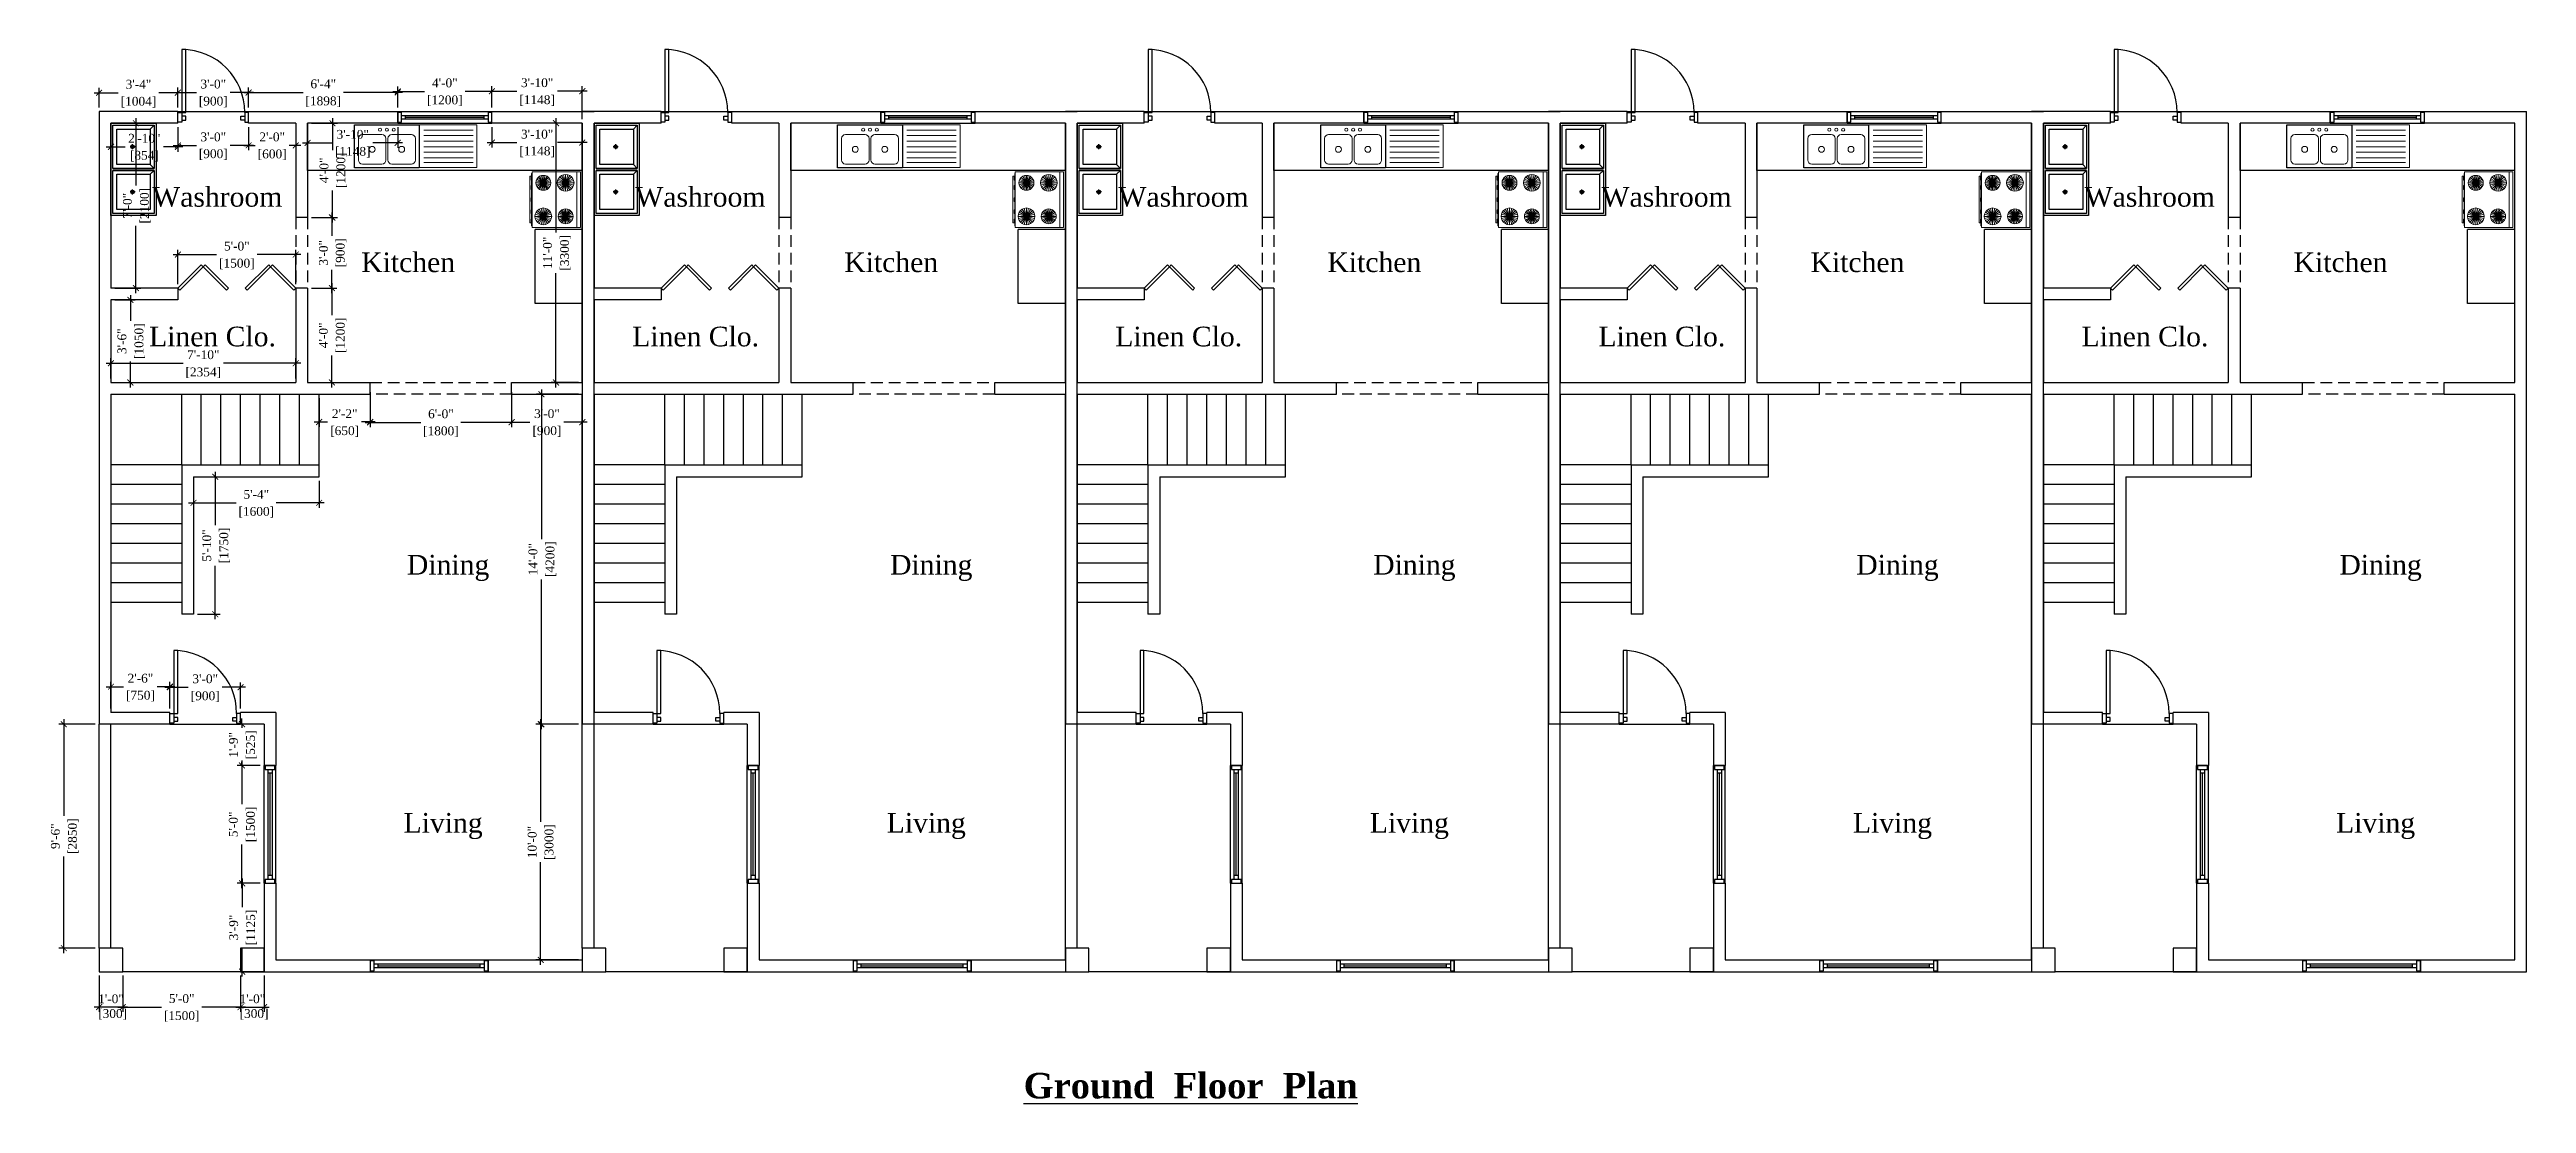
# Model space of a CAD drawing. Header units: inches. Extents: x 8172 to 11619, y -1386 to 1167.
# Drawn here: x 10358 to 11619, y 631 to 1167 of the extents above; entities that cross this region are included whole.
import ezdxf

# ---------------------------------------------------------------- set-up
doc = ezdxf.new("R2010")
doc.units = ezdxf.units.IN
doc.header["$LTSCALE"] = 48
doc.header["$MEASUREMENT"] = 0
doc.linetypes.add('HIDDEN2', pattern=[0.1875, 0.125, -0.0625])
doc.layers.add('A-Door', color=3, linetype='Continuous', lineweight=13)
doc.layers.add('window', color=3, linetype='Continuous', lineweight=13)
for name, color, linetype in [('A-Flor-Strs', 12, 'Continuous'), ('A-PLUMBING', 6, 'Continuous'), ('A-Wall', 40, 'Continuous'), ('PLUMBING', 6, 'Continuous')]:
    doc.layers.add(name, color=color, linetype=linetype)
doc.styles.get("Standard").update_dxf_attribs({"font": 'romantic.ttf'})
doc.dimstyles.new('Aec_Arch_I', dxfattribs={"dimtxt": 4.5, "dimasz": 3, "dimexe": 2.5, "dimexo": 2, "dimgap": 2, "dimtad": 0, "dimdec": 0, "dimzin": 3, "dimdsep": 46, "dimlunit": 4, "dimtxsty": 'Standard', "dimblk1": 'ARCHTICK', "dimblk2": 'ARCHTICK', "dimsah": 1, "dimcen": 0.09375, "dimdle": 2.5, "dimclrd": 1, "dimclre": 1, "dimclrt": 256, "dimadec": 0, "dimazin": 0, "dimtfac": 0.75, "dimtdec": 0, "dimtmove": 2, "dimatfit": 3, "dimldrblk": 'ARCHTICK', "dimfxl": 1, "dimfrac": 1, "dimtolj": 1, "dimtzin": 0, "dimlwd": -1, "dimarcsym": 0})

msp = doc.modelspace()

# ---------------------------------------------------------------- texts
at = {"attachment_point": 1}
for s, width, insert, char_height in [('Washroom', 81.687, (10410.3, 1097.4), 10), ('Washroom', 81.687, (10656.3, 1097.4), 10), ('Washroom', 81.687, (10902.3, 1097.4), 10), ('Washroom', 81.687, (11148.3, 1097.4), 10), ('Washroom', 81.687, (11394.3, 1097.4), 10), ('Kitchen', 81.687, (10516.7, 1064.1), 10), ('Kitchen', 81.687, (10762.7, 1064.1), 10), ('Kitchen', 81.687, (11008.7, 1064.1), 10), ('Kitchen', 81.687, (11254.7, 1064.1), 10), ('Kitchen', 81.687, (11500.7, 1064.1), 10), ('Linen Clo.', 81.687, (10408.7, 1026.3), 10), ('Linen Clo.', 81.687, (10654.7, 1026.3), 10), ('Linen Clo.', 81.687, (10900.7, 1026.3), 10), ('Linen Clo.', 81.687, (11146.7, 1026.3), 10), ('Linen Clo.', 81.687, (11392.7, 1026.3), 10), ('Dining', 81.687, (10540, 910.1), 10), ('Dining', 81.687, (10786, 910.1), 10), ('Dining', 81.687, (11032, 910.1), 10), ('Dining', 81.687, (11278, 910.1), 10), ('Dining', 81.687, (11524, 910.1), 10), ('Living', 81.687, (10538.3, 778.7), 10), ('Living', 81.687, (10784.3, 778.7), 10), ('Living', 81.687, (11030.3, 778.7), 10), ('Living', 81.687, (11276.3, 778.7), 10), ('Living', 81.687, (11522.3, 778.7), 10), ('{\\fRomantic|b1|i0|c2|p2;\\LGround  Floor  Plan}', 187.968, (10854, 646.4), 13)]:
    msp.add_mtext_dynamic_manual_height_columns(s, width=width, gutter_width=1, heights=[0], dxfattribs=dict(at, insert=insert, char_height=char_height))

# ---------------------------------------------------------------- blocks, each defined once
blk = doc.blocks.new('RECTANG')
for p, q in [((1, 1), (0, 1)), ((0, 1), (0, 0)), ((1, 0), (1, 1)), ((0, 0), (1, 0))]:
    blk.add_line(p, q)
blk = doc.blocks.new('SINKDBL1')
at = {"layer": 'A-PLUMBING', "lineweight": 0}
for p, q in [((-0.25, 3.8125), (-25.375, 3.8125)), ((-0.25, 1.0625), (-25.375, 1.0625)), ((16, 1.5), (6, 1.5)), ((31, 1.5), (21, 1.5)), ((-0.25, -1.875), (-25.375, -1.875)), ((-0.25, -4.6875), (-25.375, -4.6875)), ((-0.25, -7.4375), (-25.375, -7.4375)), ((-0.25, -10.3125), (-25.375, -10.3125)), ((4, -0.5), (4, -11.5)), ((18, -11.5), (18, -0.5)), ((19, -0.5), (19, -11.5)), ((33, -11.5), (33, -0.5)), ((-0.25, -12.75), (-25.375, -12.75)), ((6, -13.5), (16, -13.5)), ((21, -13.5), (31, -13.5))]:
    blk.add_line(p, q, dxfattribs=at)
blk.add_lwpolyline([(2, 6.5), (-27.375, 6.5), (-27.375, -15.3125), (2, -15.3125)], close=True, dxfattribs=at)
for centre, radius in [((15, 4), 0.7906), ((18.5, 4), 0.7906), ((22, 4), 0.7906), ((11, -6), 1.5), ((26, -6), 1.5)]:
    blk.add_circle(centre, radius, dxfattribs=at)
for centre, start, end in [((6, -0.5), 90, 180), ((16, -0.5), 0, 90), ((21, -0.5), 90, 180), ((31, -0.5), 0, 90), ((6, -11.5), 180, 270), ((16, -11.5), 270, 0), ((21, -11.5), 180, 270), ((31, -11.5), 270, 0)]:
    blk.add_arc(centre, 2, start, end, dxfattribs=at)
at = {"layer": 'A-PLUMBING', "lineweight": 0, "xscale": 22, "yscale": 33, "zscale": 22, "rotation": 270}
blk.add_blockref('RECTANG', (2, 6.5), dxfattribs=at)
blk = doc.blocks.new('I_Appl_Range_Range 30x26_M')
at = {"color": 5, "linetype": 'ByBlock', "lineweight": -2}
for points in [[(0, -15, 45), (2, -15, 45), (2, 15, 45), (0, 15, 45)], [(0, 15, 35), (0, -15, 35), (0, -15, 45), (0, 15, 45)], [(2, 15, 35), (0, 15, 35), (0, 15, 45), (2, 15, 45)], [(0, 15), (0, -15), (0, -15, 35), (0, 15, 35)], [(26, 15), (0, 15), (0, 15, 35), (26, 15, 35)], [(26, -15, 35), (26, 15, 35), (2, 15, 35), (2, -15, 35)], [(2, -15, 35), (2, 15, 35), (2, 15, 45), (2, -15, 45)], [(26, -15), (26, 15), (26, 15, 35), (26, -15, 35)], [(26.3, -14, 11.5), (26.3, 14, 11.5), (26.1, 14, 11.5), (26.1, -14, 11.5)], [(26.3, 14, 1.5), (26.1, 14, 1.5), (26.1, 14, 11.5), (26.3, 14, 11.5)], [(26.3, -14, 1.5), (26.1, -14, 1.5), (26.1, 14, 1.5), (26.3, 14, 1.5)], [(26.3, -14, 14), (26.1, -14, 14), (26.1, 14, 14), (26.3, 14, 14)], [(26.3, 14, 14), (26.1, 14, 14), (26.1, 14, 32), (26.3, 14, 32)], [(26.1, -14, 32), (26.3, -14, 32), (26.3, 14, 32), (26.1, 14, 32)], [(26.3, -14, 32), (26.3, -14, 14), (26.3, 14, 14), (26.3, 14, 32)], [(26.3, -14, 11.5), (26.3, -14, 1.5), (26.3, 14, 1.5), (26.3, 14, 11.5)], [(6.5, 9, 35.4), (4, 9, 35.4), (4, 9, 35.9), (6.5, 9, 35.9)], [(6.5, 9, 35.4), (6.5, 9, 35.9), (4, 9, 35.9), (4, 9, 35.4)], [(7.3, 10.3, 35.4), (6, 12.5, 35.4), (6, 12.5, 35.9), (7.3, 10.3, 35.9)], [(7.2, 10.3, 35.4), (7.2, 10.3, 35.9), (6, 12.4, 35.9), (6, 12.4, 35.4)], [(7.2, 7.7, 35.4), (6, 5.6, 35.4), (6, 5.6, 35.9), (7.2, 7.7, 35.9)], [(7.3, 7.7, 35.4), (7.3, 7.7, 35.9), (6, 5.5, 35.9), (6, 5.5, 35.4)], [(8.7, 10.3, 35.4), (8.7, 10.3, 35.9), (10, 12.5, 35.9), (10, 12.5, 35.4)], [(8.7, 7.7, 35.4), (10, 5.5, 35.4), (10, 5.5, 35.9), (8.7, 7.7, 35.9)], [(8.8, 10.3, 35.4), (10, 12.4, 35.4), (10, 12.4, 35.9), (8.8, 10.3, 35.9)], [(8.8, 7.7, 35.4), (8.8, 7.7, 35.9), (10, 5.6, 35.9), (10, 5.6, 35.4)], [(9.5, 9, 35.4), (12, 9, 35.4), (12, 9, 35.9), (9.5, 9, 35.9)], [(9.5, 9, 35.4), (9.5, 9, 35.9), (12, 9, 35.9), (12, 9, 35.4)], [(18.5, 9, 35.4), (15.5, 9, 35.4), (15.5, 9, 35.9), (18.5, 9, 35.9)], [(18.5, 9, 35.4), (18.5, 9, 35.9), (15.5, 9, 35.9), (15.5, 9, 35.4)], [(19.2, 10.3, 35.4), (19.2, 10.3, 35.9), (17.7, 12.9, 35.9), (17.7, 12.9, 35.4)], [(19.2, 7.7, 35.4), (17.7, 5.1, 35.4), (17.7, 5.1, 35.9), (19.2, 7.7, 35.9)], [(19.3, 10.3, 35.4), (17.8, 12.9, 35.4), (17.8, 12.9, 35.9), (19.3, 10.3, 35.9)], [(19.3, 7.7, 35.4), (19.3, 7.7, 35.9), (17.8, 5.1, 35.9), (17.8, 5.1, 35.4)], [(20.7, 10.3, 35.4), (20.7, 10.3, 35.9), (22.2, 12.9, 35.9), (22.2, 12.9, 35.4)], [(20.7, 7.7, 35.4), (22.2, 5.1, 35.4), (22.2, 5.1, 35.9), (20.7, 7.7, 35.9)], [(20.8, 10.3, 35.4), (22.3, 12.9, 35.4), (22.3, 12.9, 35.9), (20.8, 10.3, 35.9)], [(20.8, 7.7, 35.4), (20.8, 7.7, 35.9), (22.3, 5.1, 35.9), (22.3, 5.1, 35.4)], [(21.5, 9, 35.4), (24.5, 9, 35.4), (24.5, 9, 35.9), (21.5, 9, 35.9)], [(21.5, 9, 35.4), (21.5, 9, 35.9), (24.5, 9, 35.9), (24.5, 9, 35.4)], [(6.5, -9, 35.4), (3.5, -9, 35.4), (3.5, -9, 35.9), (6.5, -9, 35.9)], [(6.5, -9, 35.4), (6.5, -9, 35.9), (3.5, -9, 35.9), (3.5, -9, 35.4)], [(7.2, -7.7, 35.4), (7.2, -7.7, 35.9), (5.7, -5.1, 35.9), (5.7, -5.1, 35.4)], [(7.2, -10.3, 35.4), (5.7, -12.9, 35.4), (5.7, -12.9, 35.9), (7.2, -10.3, 35.9)], [(7.3, -7.7, 35.4), (5.8, -5.1, 35.4), (5.8, -5.1, 35.9), (7.3, -7.7, 35.9)], [(7.3, -10.3, 35.4), (7.3, -10.3, 35.9), (5.8, -12.9, 35.9), (5.8, -12.9, 35.4)], [(8.7, -7.7, 35.4), (8.7, -7.7, 35.9), (10.2, -5.1, 35.9), (10.2, -5.1, 35.4)], [(8.7, -10.3, 35.4), (10.2, -12.9, 35.4), (10.2, -12.9, 35.9), (8.7, -10.3, 35.9)], [(8.8, -7.7, 35.4), (10.3, -5.1, 35.4), (10.3, -5.1, 35.9), (8.8, -7.7, 35.9)], [(8.8, -10.3, 35.4), (8.8, -10.3, 35.9), (10.3, -12.9, 35.9), (10.3, -12.9, 35.4)], [(9.5, -9, 35.4), (12.5, -9, 35.4), (12.5, -9, 35.9), (9.5, -9, 35.9)], [(9.5, -9, 35.4), (9.5, -9, 35.9), (12.5, -9, 35.9), (12.5, -9, 35.4)], [(18.5, -9, 35.4), (16, -9, 35.4), (16, -9, 35.9), (18.5, -9, 35.9)], [(18.5, -9, 35.4), (18.5, -9, 35.9), (16, -9, 35.9), (16, -9, 35.4)], [(19.3, -7.7, 35.4), (18, -5.5, 35.4), (18, -5.5, 35.9), (19.3, -7.7, 35.9)], [(19.2, -7.7, 35.4), (19.2, -7.7, 35.9), (18, -5.6, 35.9), (18, -5.6, 35.4)], [(19.2, -10.3, 35.4), (18, -12.4, 35.4), (18, -12.4, 35.9), (19.2, -10.3, 35.9)], [(19.3, -10.3, 35.4), (19.3, -10.3, 35.9), (18, -12.5, 35.9), (18, -12.5, 35.4)], [(20.7, -7.7, 35.4), (20.7, -7.7, 35.9), (22, -5.5, 35.9), (22, -5.5, 35.4)], [(20.7, -10.3, 35.4), (22, -12.5, 35.4), (22, -12.5, 35.9), (20.7, -10.3, 35.9)], [(20.8, -7.7, 35.4), (22, -5.6, 35.4), (22, -5.6, 35.9), (20.8, -7.7, 35.9)], [(20.8, -10.3, 35.4), (20.8, -10.3, 35.9), (22, -12.4, 35.9), (22, -12.4, 35.4)], [(21.5, -9, 35.4), (24, -9, 35.4), (24, -9, 35.9), (21.5, -9, 35.9)], [(21.5, -9, 35.4), (21.5, -9, 35.9), (24, -9, 35.9), (24, -9, 35.4)], [(0, -15, 35), (2, -15, 35), (2, -15, 45), (0, -15, 45)], [(0, -15), (26, -15), (26, -15, 35), (0, -15, 35)], [(26.1, -14, 1.5), (26.3, -14, 1.5), (26.3, -14, 11.5), (26.1, -14, 11.5)], [(26.1, -14, 14), (26.3, -14, 14), (26.3, -14, 32), (26.1, -14, 32)]]:
    blk.add_3dface(points, dxfattribs=at)
mesh = blk.add_polyface(dxfattribs=at)
corners = [(20, 9, 35.1), (24.3, 7.8, 35.1), (23.9, 6.8, 35.1), (23.2, 5.8, 35.1), (22.2, 5.1, 35.1), (21.2, 4.7, 35.1), (20, 4.5, 35.1), (18.8, 4.7, 35.1), (17.8, 5.1, 35.1), (16.8, 5.8, 35.1), (16.1, 6.8, 35.1), (15.7, 7.8, 35.1), (15.5, 9, 35.1), (15.7, 10.2, 35.1), (16.1, 11.2, 35.1), (16.8, 12.2, 35.1), (17.8, 12.9, 35.1), (18.8, 13.3, 35.1), (20, 13.5, 35.1), (21.2, 13.3, 35.1), (22.2, 12.9, 35.1), (23.2, 12.2, 35.1), (23.9, 11.2, 35.1), (24.3, 10.2, 35.1), (24.5, 9, 35.1), (20, 9, 35.4), (24.3, 7.8, 35.4), (23.9, 6.8, 35.4), (23.2, 5.8, 35.4), (22.2, 5.1, 35.4), (21.2, 4.7, 35.4), (20, 4.5, 35.4), (18.8, 4.7, 35.4), (17.8, 5.1, 35.4), (16.8, 5.8, 35.4), (16.1, 6.8, 35.4), (15.7, 7.8, 35.4), (15.5, 9, 35.4), (15.7, 10.2, 35.4), (16.1, 11.2, 35.4), (16.8, 12.2, 35.4), (17.8, 12.9, 35.4), (18.8, 13.3, 35.4), (20, 13.5, 35.4), (21.2, 13.3, 35.4), (22.2, 12.9, 35.4), (23.2, 12.2, 35.4), (23.9, 11.2, 35.4), (24.3, 10.2, 35.4), (24.5, 9, 35.4)]
mesh.append_faces([[corners[k] for k in face] for face in [(0, 1, 2), (0, 2, 3), (0, 3, 4), (0, 4, 5), (0, 5, 6), (0, 6, 7), (0, 7, 8), (0, 8, 9), (0, 9, 10), (0, 10, 11), (0, 11, 12), (0, 12, 13), (0, 13, 14), (0, 14, 15), (0, 15, 16), (0, 16, 17), (0, 17, 18), (0, 18, 19), (0, 19, 20), (0, 20, 21), (0, 21, 22), (0, 22, 23), (0, 23, 24), (0, 24, 1), (2, 1, 26, 27), (3, 2, 27, 28), (4, 3, 28, 29), (5, 4, 29, 30), (6, 5, 30, 31), (7, 6, 31, 32), (8, 7, 32, 33), (9, 8, 33, 34), (10, 9, 34, 35), (11, 10, 35, 36), (12, 11, 36, 37), (13, 12, 37, 38), (14, 13, 38, 39), (15, 14, 39, 40), (16, 15, 40, 41), (17, 16, 41, 42), (18, 17, 42, 43), (19, 18, 43, 44), (20, 19, 44, 45), (21, 20, 45, 46), (22, 21, 46, 47), (23, 22, 47, 48), (24, 23, 48, 49), (1, 24, 49, 26), (25, 27, 26), (25, 28, 27), (25, 29, 28), (25, 30, 29), (25, 31, 30), (25, 32, 31), (25, 33, 32), (25, 34, 33), (25, 35, 34), (25, 36, 35), (25, 37, 36), (25, 38, 37), (25, 39, 38), (25, 40, 39), (25, 41, 40), (25, 42, 41), (25, 43, 42), (25, 44, 43), (25, 45, 44), (25, 46, 45), (25, 47, 46), (25, 48, 47), (25, 49, 48), (25, 26, 49)]], dxfattribs={"color": 5})
mesh = blk.add_polyface(dxfattribs=at)
corners = [(8, 9, 35.1), (11.9, 8, 35.1), (11.5, 7, 35.1), (10.8, 6.2, 35.1), (10, 5.5, 35.1), (9, 5.1, 35.1), (8, 5, 35.1), (7, 5.1, 35.1), (6, 5.5, 35.1), (5.2, 6.2, 35.1), (4.5, 7, 35.1), (4.1, 8, 35.1), (4, 9, 35.1), (4.1, 10, 35.1), (4.5, 11, 35.1), (5.2, 11.8, 35.1), (6, 12.5, 35.1), (7, 12.9, 35.1), (8, 13, 35.1), (9, 12.9, 35.1), (10, 12.5, 35.1), (10.8, 11.8, 35.1), (11.5, 11, 35.1), (11.9, 10, 35.1), (12, 9, 35.1), (8, 9, 35.4), (11.9, 8, 35.4), (11.5, 7, 35.4), (10.8, 6.2, 35.4), (10, 5.5, 35.4), (9, 5.1, 35.4), (8, 5, 35.4), (7, 5.1, 35.4), (6, 5.5, 35.4), (5.2, 6.2, 35.4), (4.5, 7, 35.4), (4.1, 8, 35.4), (4, 9, 35.4), (4.1, 10, 35.4), (4.5, 11, 35.4), (5.2, 11.8, 35.4), (6, 12.5, 35.4), (7, 12.9, 35.4), (8, 13, 35.4), (9, 12.9, 35.4), (10, 12.5, 35.4), (10.8, 11.8, 35.4), (11.5, 11, 35.4), (11.9, 10, 35.4), (12, 9, 35.4)]
mesh.append_faces([[corners[k] for k in face] for face in [(0, 1, 2), (0, 2, 3), (0, 3, 4), (0, 4, 5), (0, 5, 6), (0, 6, 7), (0, 7, 8), (0, 8, 9), (0, 9, 10), (0, 10, 11), (0, 11, 12), (0, 12, 13), (0, 13, 14), (0, 14, 15), (0, 15, 16), (0, 16, 17), (0, 17, 18), (0, 18, 19), (0, 19, 20), (0, 20, 21), (0, 21, 22), (0, 22, 23), (0, 23, 24), (0, 24, 1), (2, 1, 26, 27), (3, 2, 27, 28), (4, 3, 28, 29), (5, 4, 29, 30), (6, 5, 30, 31), (7, 6, 31, 32), (8, 7, 32, 33), (9, 8, 33, 34), (10, 9, 34, 35), (11, 10, 35, 36), (12, 11, 36, 37), (13, 12, 37, 38), (14, 13, 38, 39), (15, 14, 39, 40), (16, 15, 40, 41), (17, 16, 41, 42), (18, 17, 42, 43), (19, 18, 43, 44), (20, 19, 44, 45), (21, 20, 45, 46), (22, 21, 46, 47), (23, 22, 47, 48), (24, 23, 48, 49), (1, 24, 49, 26), (25, 27, 26), (25, 28, 27), (25, 29, 28), (25, 30, 29), (25, 31, 30), (25, 32, 31), (25, 33, 32), (25, 34, 33), (25, 35, 34), (25, 36, 35), (25, 37, 36), (25, 38, 37), (25, 39, 38), (25, 40, 39), (25, 41, 40), (25, 42, 41), (25, 43, 42), (25, 44, 43), (25, 45, 44), (25, 46, 45), (25, 47, 46), (25, 48, 47), (25, 49, 48), (25, 26, 49)]], dxfattribs={"color": 5})
mesh = blk.add_polyface(dxfattribs=at)
corners = [(26.1, 11.5, 33.5), (26.1, 12.4, 33), (26.1, 12, 32.6), (26.1, 11.5, 32.5), (26.1, 11, 32.6), (26.1, 10.6, 33), (26.1, 10.5, 33.5), (26.1, 10.6, 34), (26.1, 11, 34.4), (26.1, 11.5, 34.5), (26.1, 12, 34.4), (26.1, 12.4, 34), (26.1, 12.5, 33.5), (26.6, 11.5, 33.5), (26.6, 12.4, 33), (26.6, 12, 32.6), (26.6, 11.5, 32.5), (26.6, 11, 32.6), (26.6, 10.6, 33), (26.6, 10.5, 33.5), (26.6, 10.6, 34), (26.6, 11, 34.4), (26.6, 11.5, 34.5), (26.6, 12, 34.4), (26.6, 12.4, 34), (26.6, 12.5, 33.5)]
mesh.append_faces([[corners[k] for k in face] for face in [(0, 1, 2), (0, 2, 3), (0, 3, 4), (0, 4, 5), (0, 5, 6), (0, 6, 7), (0, 7, 8), (0, 8, 9), (0, 9, 10), (0, 10, 11), (0, 11, 12), (0, 12, 1), (2, 1, 14, 15), (3, 2, 15, 16), (4, 3, 16, 17), (5, 4, 17, 18), (6, 5, 18, 19), (7, 6, 19, 20), (8, 7, 20, 21), (9, 8, 21, 22), (10, 9, 22, 23), (11, 10, 23, 24), (12, 11, 24, 25), (1, 12, 25, 14), (13, 15, 14), (13, 16, 15), (13, 17, 16), (13, 18, 17), (13, 19, 18), (13, 20, 19), (13, 21, 20), (13, 22, 21), (13, 23, 22), (13, 24, 23), (13, 25, 24), (13, 14, 25)]], dxfattribs={"color": 5})
mesh = blk.add_polyface(dxfattribs=at)
corners = [(26.1, 6.5, 33.5), (26.1, 7.4, 33), (26.1, 7, 32.6), (26.1, 6.5, 32.5), (26.1, 6, 32.6), (26.1, 5.6, 33), (26.1, 5.5, 33.5), (26.1, 5.6, 34), (26.1, 6, 34.4), (26.1, 6.5, 34.5), (26.1, 7, 34.4), (26.1, 7.4, 34), (26.1, 7.5, 33.5), (26.6, 6.5, 33.5), (26.6, 7.4, 33), (26.6, 7, 32.6), (26.6, 6.5, 32.5), (26.6, 6, 32.6), (26.6, 5.6, 33), (26.6, 5.5, 33.5), (26.6, 5.6, 34), (26.6, 6, 34.4), (26.6, 6.5, 34.5), (26.6, 7, 34.4), (26.6, 7.4, 34), (26.6, 7.5, 33.5)]
mesh.append_faces([[corners[k] for k in face] for face in [(0, 1, 2), (0, 2, 3), (0, 3, 4), (0, 4, 5), (0, 5, 6), (0, 6, 7), (0, 7, 8), (0, 8, 9), (0, 9, 10), (0, 10, 11), (0, 11, 12), (0, 12, 1), (2, 1, 14, 15), (3, 2, 15, 16), (4, 3, 16, 17), (5, 4, 17, 18), (6, 5, 18, 19), (7, 6, 19, 20), (8, 7, 20, 21), (9, 8, 21, 22), (10, 9, 22, 23), (11, 10, 23, 24), (12, 11, 24, 25), (1, 12, 25, 14), (13, 15, 14), (13, 16, 15), (13, 17, 16), (13, 18, 17), (13, 19, 18), (13, 20, 19), (13, 21, 20), (13, 22, 21), (13, 23, 22), (13, 24, 23), (13, 25, 24), (13, 14, 25)]], dxfattribs={"color": 5})
mesh = blk.add_polyface(dxfattribs=at)
corners = [(26.1, 0, 33.5), (26.1, 0.9, 33), (26.1, 0.5, 32.6), (26.1, 0, 32.5), (26.1, -0.5, 32.6), (26.1, -0.9, 33), (26.1, -1, 33.5), (26.1, -0.9, 34), (26.1, -0.5, 34.4), (26.1, 0, 34.5), (26.1, 0.5, 34.4), (26.1, 0.9, 34), (26.1, 1, 33.5), (26.6, 0, 33.5), (26.6, 0.9, 33), (26.6, 0.5, 32.6), (26.6, 0, 32.5), (26.6, -0.5, 32.6), (26.6, -0.9, 33), (26.6, -1, 33.5), (26.6, -0.9, 34), (26.6, -0.5, 34.4), (26.6, 0, 34.5), (26.6, 0.5, 34.4), (26.6, 0.9, 34), (26.6, 1, 33.5)]
mesh.append_faces([[corners[k] for k in face] for face in [(0, 1, 2), (0, 2, 3), (0, 3, 4), (0, 4, 5), (0, 5, 6), (0, 6, 7), (0, 7, 8), (0, 8, 9), (0, 9, 10), (0, 10, 11), (0, 11, 12), (0, 12, 1), (2, 1, 14, 15), (3, 2, 15, 16), (4, 3, 16, 17), (5, 4, 17, 18), (6, 5, 18, 19), (7, 6, 19, 20), (8, 7, 20, 21), (9, 8, 21, 22), (10, 9, 22, 23), (11, 10, 23, 24), (12, 11, 24, 25), (1, 12, 25, 14), (13, 15, 14), (13, 16, 15), (13, 17, 16), (13, 18, 17), (13, 19, 18), (13, 20, 19), (13, 21, 20), (13, 22, 21), (13, 23, 22), (13, 24, 23), (13, 25, 24), (13, 14, 25)]], dxfattribs={"color": 5})
mesh = blk.add_polyface(dxfattribs=at)
corners = [(26.3, -12.5, 11), (26.3, 12.5, 11), (26.3, 12.5, 10), (26.3, -12.5, 10), (27.3, -12.5, 11), (27.3, 12.5, 11), (27.3, 12.5, 10), (27.3, -12.5, 10)]
mesh.append_faces([[corners[k] for k in face] for face in [(4, 7, 6, 5), (7, 3, 2, 6), (3, 0, 1, 2), (0, 4, 5, 1), (4, 0, 3, 7), (6, 2, 1, 5)]], dxfattribs={"color": 5})
mesh = blk.add_polyface(dxfattribs=at)
corners = [(26.3, -12.5, 31.5), (26.3, 12.5, 31.5), (26.3, 12.5, 30.5), (26.3, -12.5, 30.5), (27.3, -12.5, 31.5), (27.3, 12.5, 31.5), (27.3, 12.5, 30.5), (27.3, -12.5, 30.5)]
mesh.append_faces([[corners[k] for k in face] for face in [(4, 7, 6, 5), (7, 3, 2, 6), (3, 0, 1, 2), (0, 4, 5, 1), (4, 0, 3, 7), (6, 2, 1, 5)]], dxfattribs={"color": 5})
mesh = blk.add_polyface(dxfattribs=at)
corners = [(8, -9, 35.1), (12.3, -10.2, 35.1), (11.9, -11.2, 35.1), (11.2, -12.2, 35.1), (10.2, -12.9, 35.1), (9.2, -13.3, 35.1), (8, -13.5, 35.1), (6.8, -13.3, 35.1), (5.8, -12.9, 35.1), (4.8, -12.2, 35.1), (4.1, -11.2, 35.1), (3.7, -10.2, 35.1), (3.5, -9, 35.1), (3.7, -7.8, 35.1), (4.1, -6.8, 35.1), (4.8, -5.8, 35.1), (5.8, -5.1, 35.1), (6.8, -4.7, 35.1), (8, -4.5, 35.1), (9.2, -4.7, 35.1), (10.2, -5.1, 35.1), (11.2, -5.8, 35.1), (11.9, -6.8, 35.1), (12.3, -7.8, 35.1), (12.5, -9, 35.1), (8, -9, 35.4), (12.3, -10.2, 35.4), (11.9, -11.2, 35.4), (11.2, -12.2, 35.4), (10.2, -12.9, 35.4), (9.2, -13.3, 35.4), (8, -13.5, 35.4), (6.8, -13.3, 35.4), (5.8, -12.9, 35.4), (4.8, -12.2, 35.4), (4.1, -11.2, 35.4), (3.7, -10.2, 35.4), (3.5, -9, 35.4), (3.7, -7.8, 35.4), (4.1, -6.8, 35.4), (4.8, -5.8, 35.4), (5.8, -5.1, 35.4), (6.8, -4.7, 35.4), (8, -4.5, 35.4), (9.2, -4.7, 35.4), (10.2, -5.1, 35.4), (11.2, -5.8, 35.4), (11.9, -6.8, 35.4), (12.3, -7.8, 35.4), (12.5, -9, 35.4)]
mesh.append_faces([[corners[k] for k in face] for face in [(0, 1, 2), (0, 2, 3), (0, 3, 4), (0, 4, 5), (0, 5, 6), (0, 6, 7), (0, 7, 8), (0, 8, 9), (0, 9, 10), (0, 10, 11), (0, 11, 12), (0, 12, 13), (0, 13, 14), (0, 14, 15), (0, 15, 16), (0, 16, 17), (0, 17, 18), (0, 18, 19), (0, 19, 20), (0, 20, 21), (0, 21, 22), (0, 22, 23), (0, 23, 24), (0, 24, 1), (2, 1, 26, 27), (3, 2, 27, 28), (4, 3, 28, 29), (5, 4, 29, 30), (6, 5, 30, 31), (7, 6, 31, 32), (8, 7, 32, 33), (9, 8, 33, 34), (10, 9, 34, 35), (11, 10, 35, 36), (12, 11, 36, 37), (13, 12, 37, 38), (14, 13, 38, 39), (15, 14, 39, 40), (16, 15, 40, 41), (17, 16, 41, 42), (18, 17, 42, 43), (19, 18, 43, 44), (20, 19, 44, 45), (21, 20, 45, 46), (22, 21, 46, 47), (23, 22, 47, 48), (24, 23, 48, 49), (1, 24, 49, 26), (25, 27, 26), (25, 28, 27), (25, 29, 28), (25, 30, 29), (25, 31, 30), (25, 32, 31), (25, 33, 32), (25, 34, 33), (25, 35, 34), (25, 36, 35), (25, 37, 36), (25, 38, 37), (25, 39, 38), (25, 40, 39), (25, 41, 40), (25, 42, 41), (25, 43, 42), (25, 44, 43), (25, 45, 44), (25, 46, 45), (25, 47, 46), (25, 48, 47), (25, 49, 48), (25, 26, 49)]], dxfattribs={"color": 5})
mesh = blk.add_polyface(dxfattribs=at)
corners = [(20, -9, 35.1), (23.9, -10, 35.1), (23.5, -11, 35.1), (22.8, -11.8, 35.1), (22, -12.5, 35.1), (21, -12.9, 35.1), (20, -13, 35.1), (19, -12.9, 35.1), (18, -12.5, 35.1), (17.2, -11.8, 35.1), (16.5, -11, 35.1), (16.1, -10, 35.1), (16, -9, 35.1), (16.1, -8, 35.1), (16.5, -7, 35.1), (17.2, -6.2, 35.1), (18, -5.5, 35.1), (19, -5.1, 35.1), (20, -5, 35.1), (21, -5.1, 35.1), (22, -5.5, 35.1), (22.8, -6.2, 35.1), (23.5, -7, 35.1), (23.9, -8, 35.1), (24, -9, 35.1), (20, -9, 35.4), (23.9, -10, 35.4), (23.5, -11, 35.4), (22.8, -11.8, 35.4), (22, -12.5, 35.4), (21, -12.9, 35.4), (20, -13, 35.4), (19, -12.9, 35.4), (18, -12.5, 35.4), (17.2, -11.8, 35.4), (16.5, -11, 35.4), (16.1, -10, 35.4), (16, -9, 35.4), (16.1, -8, 35.4), (16.5, -7, 35.4), (17.2, -6.2, 35.4), (18, -5.5, 35.4), (19, -5.1, 35.4), (20, -5, 35.4), (21, -5.1, 35.4), (22, -5.5, 35.4), (22.8, -6.2, 35.4), (23.5, -7, 35.4), (23.9, -8, 35.4), (24, -9, 35.4)]
mesh.append_faces([[corners[k] for k in face] for face in [(0, 1, 2), (0, 2, 3), (0, 3, 4), (0, 4, 5), (0, 5, 6), (0, 6, 7), (0, 7, 8), (0, 8, 9), (0, 9, 10), (0, 10, 11), (0, 11, 12), (0, 12, 13), (0, 13, 14), (0, 14, 15), (0, 15, 16), (0, 16, 17), (0, 17, 18), (0, 18, 19), (0, 19, 20), (0, 20, 21), (0, 21, 22), (0, 22, 23), (0, 23, 24), (0, 24, 1), (2, 1, 26, 27), (3, 2, 27, 28), (4, 3, 28, 29), (5, 4, 29, 30), (6, 5, 30, 31), (7, 6, 31, 32), (8, 7, 32, 33), (9, 8, 33, 34), (10, 9, 34, 35), (11, 10, 35, 36), (12, 11, 36, 37), (13, 12, 37, 38), (14, 13, 38, 39), (15, 14, 39, 40), (16, 15, 40, 41), (17, 16, 41, 42), (18, 17, 42, 43), (19, 18, 43, 44), (20, 19, 44, 45), (21, 20, 45, 46), (22, 21, 46, 47), (23, 22, 47, 48), (24, 23, 48, 49), (1, 24, 49, 26), (25, 27, 26), (25, 28, 27), (25, 29, 28), (25, 30, 29), (25, 31, 30), (25, 32, 31), (25, 33, 32), (25, 34, 33), (25, 35, 34), (25, 36, 35), (25, 37, 36), (25, 38, 37), (25, 39, 38), (25, 40, 39), (25, 41, 40), (25, 42, 41), (25, 43, 42), (25, 44, 43), (25, 45, 44), (25, 46, 45), (25, 47, 46), (25, 48, 47), (25, 49, 48), (25, 26, 49)]], dxfattribs={"color": 5})
mesh = blk.add_polyface(dxfattribs=at)
corners = [(26.1, -6.5, 33.5), (26.1, -5.6, 33), (26.1, -6, 32.6), (26.1, -6.5, 32.5), (26.1, -7, 32.6), (26.1, -7.4, 33), (26.1, -7.5, 33.5), (26.1, -7.4, 34), (26.1, -7, 34.4), (26.1, -6.5, 34.5), (26.1, -6, 34.4), (26.1, -5.6, 34), (26.1, -5.5, 33.5), (26.6, -6.5, 33.5), (26.6, -5.6, 33), (26.6, -6, 32.6), (26.6, -6.5, 32.5), (26.6, -7, 32.6), (26.6, -7.4, 33), (26.6, -7.5, 33.5), (26.6, -7.4, 34), (26.6, -7, 34.4), (26.6, -6.5, 34.5), (26.6, -6, 34.4), (26.6, -5.6, 34), (26.6, -5.5, 33.5)]
mesh.append_faces([[corners[k] for k in face] for face in [(0, 1, 2), (0, 2, 3), (0, 3, 4), (0, 4, 5), (0, 5, 6), (0, 6, 7), (0, 7, 8), (0, 8, 9), (0, 9, 10), (0, 10, 11), (0, 11, 12), (0, 12, 1), (2, 1, 14, 15), (3, 2, 15, 16), (4, 3, 16, 17), (5, 4, 17, 18), (6, 5, 18, 19), (7, 6, 19, 20), (8, 7, 20, 21), (9, 8, 21, 22), (10, 9, 22, 23), (11, 10, 23, 24), (12, 11, 24, 25), (1, 12, 25, 14), (13, 15, 14), (13, 16, 15), (13, 17, 16), (13, 18, 17), (13, 19, 18), (13, 20, 19), (13, 21, 20), (13, 22, 21), (13, 23, 22), (13, 24, 23), (13, 25, 24), (13, 14, 25)]], dxfattribs={"color": 5})
mesh = blk.add_polyface(dxfattribs=at)
corners = [(26.1, -11.5, 33.5), (26.1, -10.6, 33), (26.1, -11, 32.6), (26.1, -11.5, 32.5), (26.1, -12, 32.6), (26.1, -12.4, 33), (26.1, -12.5, 33.5), (26.1, -12.4, 34), (26.1, -12, 34.4), (26.1, -11.5, 34.5), (26.1, -11, 34.4), (26.1, -10.6, 34), (26.1, -10.5, 33.5), (26.6, -11.5, 33.5), (26.6, -10.6, 33), (26.6, -11, 32.6), (26.6, -11.5, 32.5), (26.6, -12, 32.6), (26.6, -12.4, 33), (26.6, -12.5, 33.5), (26.6, -12.4, 34), (26.6, -12, 34.4), (26.6, -11.5, 34.5), (26.6, -11, 34.4), (26.6, -10.6, 34), (26.6, -10.5, 33.5)]
mesh.append_faces([[corners[k] for k in face] for face in [(0, 1, 2), (0, 2, 3), (0, 3, 4), (0, 4, 5), (0, 5, 6), (0, 6, 7), (0, 7, 8), (0, 8, 9), (0, 9, 10), (0, 10, 11), (0, 11, 12), (0, 12, 1), (2, 1, 14, 15), (3, 2, 15, 16), (4, 3, 16, 17), (5, 4, 17, 18), (6, 5, 18, 19), (7, 6, 19, 20), (8, 7, 20, 21), (9, 8, 21, 22), (10, 9, 22, 23), (11, 10, 23, 24), (12, 11, 24, 25), (1, 12, 25, 14), (13, 15, 14), (13, 16, 15), (13, 17, 16), (13, 18, 17), (13, 19, 18), (13, 20, 19), (13, 21, 20), (13, 22, 21), (13, 23, 22), (13, 24, 23), (13, 25, 24), (13, 14, 25)]], dxfattribs={"color": 5})
blk = doc.blocks.new('*U44')
at = {"layer": 'A-Door', "color": 3, "linetype": 'Continuous', "lineweight": -3}
for points in [[(2, 5), (4, 5), (4, 37), (2, 37)], [(2, 0), (0, 0), (0, 5), (2, 5)], [(2, 1), (4, 1), (4, 3), (2, 3)], [(34, 1), (32, 1), (32, 3), (34, 3)], [(34, 0), (36, 0), (36, 5), (34, 5)]]:
    blk.add_lwpolyline(points, close=True, dxfattribs=at)
blk.add_arc((2, 5), 32, 0, 90, dxfattribs=at)
blk = doc.blocks.new('_ArchTick')
at = {"color": 0, "linetype": 'ByBlock', "const_width": 0.15}
blk.add_lwpolyline([(-0.5, -0.5), (0.5, 0.5)], dxfattribs=at)
blk = doc.blocks.new('*D88')
at = {"color": 1, "lineweight": -2}
for p, q in [((10395.3, 695.9), (10395.3, 677.4)), ((10455.3, 695.9), (10455.3, 677.4))]:
    blk.add_line(p, q, dxfattribs=at)
at = {"color": 1}
for p, q in [((10392.8, 679.9), (10415, 679.9)), ((10457.8, 679.9), (10435.5, 679.9))]:
    blk.add_line(p, q, dxfattribs=at)
at = {"layer": 'DefPoints', "color": 0}
for p in [(10395.3, 697.9), (10455.3, 697.9), (10455.3, 679.9)]:
    blk.add_point(p, dxfattribs=at)
at = {"color": 1, "xscale": 3, "yscale": 3, "zscale": 3, "rotation": 180}
blk.add_blockref('_ArchTick', (10395.3, 679.9), dxfattribs=at)
at = {"color": 1, "xscale": 3, "yscale": 3, "zscale": 3}
blk.add_blockref('_ArchTick', (10455.3, 679.9), dxfattribs=at)
at = {"char_height": 4.5, "attachment_point": 5}
for s, insert in [('\\A1;5\'-0"', (10425.3, 684.2)), ('\\A1;[1500]', (10425.3, 675.1))]:
    blk.add_mtext(s, dxfattribs=dict(at, insert=insert))
blk = doc.blocks.new('*D89')
at = {"color": 1, "lineweight": -2}
for p, q in [((10383.3, 695.9), (10383.3, 677.4)), ((10395.3, 695.9), (10395.3, 677.4))]:
    blk.add_line(p, q, dxfattribs=at)
at = {"color": 1}
blk.add_line((10397.8, 679.9), (10380.8, 679.9), dxfattribs=at)
at = {"layer": 'DefPoints', "color": 0}
for p in [(10383.3, 697.9), (10395.3, 697.9), (10383.3, 679.9)]:
    blk.add_point(p, dxfattribs=at)
at = {"color": 1, "xscale": 3, "yscale": 3, "zscale": 3, "rotation": 180}
blk.add_blockref('_ArchTick', (10383.3, 679.9), dxfattribs=at)
at = {"color": 1, "xscale": 3, "yscale": 3, "zscale": 3}
blk.add_blockref('_ArchTick', (10395.3, 679.9), dxfattribs=at)
at = {"insert": (10389.3, 679.9), "char_height": 4.5, "attachment_point": 5}
blk.add_mtext('\\A1;1\'-0"\\P [300]', dxfattribs=at)
blk = doc.blocks.new('*D90')
at = {"color": 1, "lineweight": -2}
for p, q in [((10455.3, 695.9), (10455.3, 677.4)), ((10467.3, 695.9), (10467.3, 677.4))]:
    blk.add_line(p, q, dxfattribs=at)
at = {"color": 1}
blk.add_line((10452.8, 679.9), (10469.8, 679.9), dxfattribs=at)
at = {"layer": 'DefPoints', "color": 0}
for p in [(10455.3, 697.9), (10467.3, 697.9), (10467.3, 679.9)]:
    blk.add_point(p, dxfattribs=at)
at = {"color": 1, "xscale": 3, "yscale": 3, "zscale": 3, "rotation": 180}
blk.add_blockref('_ArchTick', (10455.3, 679.9), dxfattribs=at)
at = {"color": 1, "xscale": 3, "yscale": 3, "zscale": 3}
blk.add_blockref('_ArchTick', (10467.3, 679.9), dxfattribs=at)
at = {"insert": (10461.3, 679.9), "char_height": 4.5, "attachment_point": 5}
blk.add_mtext('\\A1;1\'-0"\\P [300]', dxfattribs=at)
blk = doc.blocks.new('*D91')
at = {"color": 1, "lineweight": -2}
for p, q in [((10381.3, 823.9), (10362.8, 823.9)), ((10381.3, 709.9), (10362.8, 709.9))]:
    blk.add_line(p, q, dxfattribs=at)
at = {"color": 1}
for p, q in [((10365.3, 826.4), (10365.3, 777.2)), ((10365.3, 707.4), (10365.3, 756.6))]:
    blk.add_line(p, q, dxfattribs=at)
at = {"layer": 'DefPoints', "color": 0}
for p in [(10383.3, 823.9), (10365.3, 709.9), (10383.3, 709.9)]:
    blk.add_point(p, dxfattribs=at)
at = {"color": 1, "xscale": 3, "yscale": 3, "zscale": 3}
for p, rotation in [((10365.3, 823.9), 90), ((10365.3, 709.9), 270)]:
    blk.add_blockref('_ArchTick', p, dxfattribs=dict(at, rotation=rotation))
at = {"char_height": 4.5, "attachment_point": 5, "rotation": 90}
for s, insert in [('\\A1;9\'-6"', (10361, 766.9)), ('\\A1;[2850]', (10370.1, 766.9))]:
    blk.add_mtext(s, dxfattribs=dict(at, insert=insert))
blk = doc.blocks.new('*D92')
at = {"color": 1, "lineweight": -2}
for p, q in [((10465.3, 823.9), (10453.5, 823.9)), ((10465.3, 802.9), (10453.5, 802.9))]:
    blk.add_line(p, q, dxfattribs=at)
at = {"color": 1}
for p, q in [((10456, 823.9), (10456, 826.9)), ((10456, 823.9), (10456, 822)), ((10456, 802.9), (10456, 804.8)), ((10456, 802.9), (10456, 799.9))]:
    blk.add_line(p, q, dxfattribs=at)
at = {"layer": 'DefPoints', "color": 0}
for p in [(10467.3, 823.9), (10456, 802.9), (10467.3, 802.9)]:
    blk.add_point(p, dxfattribs=at)
at = {"color": 1, "xscale": 3, "yscale": 3, "zscale": 3}
for p, rotation in [((10456, 823.9), 270), ((10456, 802.9), 90)]:
    blk.add_blockref('_ArchTick', p, dxfattribs=dict(at, rotation=rotation))
at = {"char_height": 4.5, "attachment_point": 5, "rotation": 90}
for s, insert in [('\\A1;[525]', (10460.8, 813.4)), ('\\A1;1\'-9"', (10451.7, 813.4))]:
    blk.add_mtext(s, dxfattribs=dict(at, insert=insert))
blk = doc.blocks.new('*D93')
at = {"color": 1}
for p, q in [((10456.1, 745.4), (10456.1, 730.7)), ((10456.1, 695.4), (10456.1, 710.1))]:
    blk.add_line(p, q, dxfattribs=at)
at = {"color": 1, "lineweight": -2}
for p, q in [((10465.3, 742.9), (10453.6, 742.9)), ((10465.3, 697.9), (10453.6, 697.9))]:
    blk.add_line(p, q, dxfattribs=at)
at = {"layer": 'DefPoints', "color": 0}
for p in [(10456.1, 742.9), (10467.3, 742.9), (10467.3, 697.9)]:
    blk.add_point(p, dxfattribs=at)
at = {"color": 1, "xscale": 3, "yscale": 3, "zscale": 3}
for p, rotation in [((10456.1, 742.9), 90), ((10456.1, 697.9), 270)]:
    blk.add_blockref('_ArchTick', p, dxfattribs=dict(at, rotation=rotation))
at = {"char_height": 4.5, "attachment_point": 5, "rotation": 90}
for s, insert in [('\\A1;3\'-9"', (10451.8, 720.4)), ('\\A1;[1125]', (10460.9, 720.4))]:
    blk.add_mtext(s, dxfattribs=dict(at, insert=insert))
blk = doc.blocks.new('*D94')
at = {"color": 1, "lineweight": -2}
for p, q in [((10465.3, 802.9), (10453.5, 802.9)), ((10465.3, 742.9), (10453.5, 742.9))]:
    blk.add_line(p, q, dxfattribs=at)
at = {"color": 1}
for p, q in [((10456, 805.4), (10456, 783.2)), ((10456, 740.4), (10456, 762.6))]:
    blk.add_line(p, q, dxfattribs=at)
at = {"layer": 'DefPoints', "color": 0}
for p in [(10467.3, 802.9), (10456, 742.9), (10467.3, 742.9)]:
    blk.add_point(p, dxfattribs=at)
at = {"color": 1, "xscale": 3, "yscale": 3, "zscale": 3}
for p, rotation in [((10456, 802.9), 90), ((10456, 742.9), 270)]:
    blk.add_blockref('_ArchTick', p, dxfattribs=dict(at, rotation=rotation))
at = {"char_height": 4.5, "attachment_point": 5, "rotation": 90}
for s, insert in [('\\A1;5\'-0"', (10451.6, 772.9)), ('\\A1;[1500]', (10460.8, 772.9))]:
    blk.add_mtext(s, dxfattribs=dict(at, insert=insert))
blk = doc.blocks.new('*D95')
at = {"color": 1, "lineweight": -2}
for p, q in [((10389.3, 831.9), (10389.3, 845.5)), ((10419.3, 831.9), (10419.3, 845.5))]:
    blk.add_line(p, q, dxfattribs=at)
at = {"color": 1}
for p, q in [((10386.8, 843), (10395.6, 843)), ((10421.8, 843), (10412.9, 843))]:
    blk.add_line(p, q, dxfattribs=at)
at = {"layer": 'DefPoints', "color": 0}
for p in [(10389.3, 843), (10389.3, 829.9), (10419.3, 829.9)]:
    blk.add_point(p, dxfattribs=at)
at = {"color": 1, "xscale": 3, "yscale": 3, "zscale": 3, "rotation": 180}
blk.add_blockref('_ArchTick', (10389.3, 843), dxfattribs=at)
at = {"color": 1, "xscale": 3, "yscale": 3, "zscale": 3}
blk.add_blockref('_ArchTick', (10419.3, 843), dxfattribs=at)
at = {"char_height": 4.5, "attachment_point": 5}
for s, insert in [('\\A1;2\'-6"', (10404.3, 847.3)), ('\\A1;[750]', (10404.3, 838.2))]:
    blk.add_mtext(s, dxfattribs=dict(at, insert=insert))
blk = doc.blocks.new('*D96')
at = {"color": 1, "lineweight": -2}
for p, q in [((10419.3, 831.9), (10419.3, 845.2)), ((10455.3, 831.9), (10455.3, 845.2))]:
    blk.add_line(p, q, dxfattribs=at)
at = {"color": 1}
for p, q in [((10416.8, 842.7), (10428.6, 842.7)), ((10457.8, 842.7), (10445.9, 842.7))]:
    blk.add_line(p, q, dxfattribs=at)
at = {"layer": 'DefPoints', "color": 0}
for p in [(10455.3, 842.7), (10419.3, 829.9), (10455.3, 829.9)]:
    blk.add_point(p, dxfattribs=at)
at = {"color": 1, "xscale": 3, "yscale": 3, "zscale": 3, "rotation": 180}
blk.add_blockref('_ArchTick', (10419.3, 842.7), dxfattribs=at)
at = {"color": 1, "xscale": 3, "yscale": 3, "zscale": 3}
blk.add_blockref('_ArchTick', (10455.3, 842.7), dxfattribs=at)
at = {"char_height": 4.5, "attachment_point": 5}
for s, insert in [('\\A1;3\'-0"', (10437.3, 847)), ('\\A1;[900]', (10437.3, 837.9))]:
    blk.add_mtext(s, dxfattribs=dict(at, insert=insert))
blk = doc.blocks.new('*D97')
at = {"color": 1, "lineweight": -2}
for p, q in [((10431.3, 947.9), (10431.3, 934.1)), ((10495.3, 947.9), (10495.3, 934.1))]:
    blk.add_line(p, q, dxfattribs=at)
at = {"color": 1}
for p, q in [((10428.8, 936.6), (10453, 936.6)), ((10497.8, 936.6), (10473.5, 936.6))]:
    blk.add_line(p, q, dxfattribs=at)
at = {"layer": 'DefPoints', "color": 0}
for p in [(10431.3, 949.9), (10495.3, 949.9), (10431.3, 936.6)]:
    blk.add_point(p, dxfattribs=at)
at = {"color": 1, "xscale": 3, "yscale": 3, "zscale": 3, "rotation": 180}
blk.add_blockref('_ArchTick', (10431.3, 936.6), dxfattribs=at)
at = {"color": 1, "xscale": 3, "yscale": 3, "zscale": 3}
blk.add_blockref('_ArchTick', (10495.3, 936.6), dxfattribs=at)
at = {"char_height": 4.5, "attachment_point": 5}
for s, insert in [('\\A1;[1600]', (10463.3, 931.8)), ('\\A1;5\'-4"', (10463.3, 940.9))]:
    blk.add_mtext(s, dxfattribs=dict(at, insert=insert))
blk = doc.blocks.new('*D98')
at = {"color": 1, "lineweight": -2}
for p, q in [((10433.3, 949.9), (10444.9, 949.9)), ((10433.3, 879.9), (10444.9, 879.9))]:
    blk.add_line(p, q, dxfattribs=at)
at = {"color": 1}
for p, q in [((10442.4, 952.4), (10442.4, 925.2)), ((10442.4, 877.4), (10442.4, 904.6))]:
    blk.add_line(p, q, dxfattribs=at)
at = {"layer": 'DefPoints', "color": 0}
for p in [(10431.3, 949.9), (10431.3, 879.9), (10442.4, 879.9)]:
    blk.add_point(p, dxfattribs=at)
at = {"color": 1, "xscale": 3, "yscale": 3, "zscale": 3}
for p, rotation in [((10442.4, 949.9), 90), ((10442.4, 879.9), 270)]:
    blk.add_blockref('_ArchTick', p, dxfattribs=dict(at, rotation=rotation))
at = {"char_height": 4.5, "attachment_point": 5, "rotation": 90}
for s, insert in [('\\A1;5\'-10"', (10438.1, 914.9)), ('\\A1;[1750]', (10447.2, 914.9))]:
    blk.add_mtext(s, dxfattribs=dict(at, insert=insert))
blk = doc.blocks.new('*D99')
at = {"color": 1, "lineweight": -2}
for p, q in [((10593.3, 989.9), (10593.3, 975.2)), ((10629.3, 989.9), (10629.3, 975.2))]:
    blk.add_line(p, q, dxfattribs=at)
at = {"color": 1}
for p, q in [((10590.8, 977.7), (10602.6, 977.7)), ((10631.8, 977.7), (10619.9, 977.7))]:
    blk.add_line(p, q, dxfattribs=at)
at = {"layer": 'DefPoints', "color": 0}
for p in [(10593.3, 991.9), (10629.3, 991.9), (10593.3, 977.7)]:
    blk.add_point(p, dxfattribs=at)
at = {"color": 1, "xscale": 3, "yscale": 3, "zscale": 3, "rotation": 180}
blk.add_blockref('_ArchTick', (10593.3, 977.7), dxfattribs=at)
at = {"color": 1, "xscale": 3, "yscale": 3, "zscale": 3}
blk.add_blockref('_ArchTick', (10629.3, 977.7), dxfattribs=at)
at = {"char_height": 4.5, "attachment_point": 5}
for s, insert in [('\\A1;3\'-0"', (10611.3, 982)), ('\\A1;[900]', (10611.3, 972.9))]:
    blk.add_mtext(s, dxfattribs=dict(at, insert=insert))
blk = doc.blocks.new('*D100')
at = {"color": 1, "lineweight": -2}
for p, q in [((10521.3, 992.9), (10521.3, 975.1)), ((10593.3, 992.9), (10593.3, 975.1))]:
    blk.add_line(p, q, dxfattribs=at)
at = {"color": 1}
for p, q in [((10518.8, 977.6), (10547, 977.6)), ((10595.8, 977.6), (10567.5, 977.6))]:
    blk.add_line(p, q, dxfattribs=at)
at = {"layer": 'DefPoints', "color": 0}
for p in [(10521.3, 994.9), (10593.3, 994.9), (10521.3, 977.6)]:
    blk.add_point(p, dxfattribs=at)
at = {"color": 1, "xscale": 3, "yscale": 3, "zscale": 3, "rotation": 180}
blk.add_blockref('_ArchTick', (10521.3, 977.6), dxfattribs=at)
at = {"color": 1, "xscale": 3, "yscale": 3, "zscale": 3}
blk.add_blockref('_ArchTick', (10593.3, 977.6), dxfattribs=at)
at = {"char_height": 4.5, "attachment_point": 5}
for s, insert in [('\\A1;6\'-0"', (10557.3, 981.9)), ('\\A1;[1800]', (10557.3, 972.8))]:
    blk.add_mtext(s, dxfattribs=dict(at, insert=insert))
blk = doc.blocks.new('*D101')
at = {"color": 1, "lineweight": -2}
for p, q in [((10495.3, 989.9), (10495.3, 975.3)), ((10521.3, 989.9), (10521.3, 975.3))]:
    blk.add_line(p, q, dxfattribs=at)
at = {"color": 1}
for p, q in [((10492.8, 977.8), (10499.6, 977.8)), ((10523.8, 977.8), (10516.9, 977.8))]:
    blk.add_line(p, q, dxfattribs=at)
at = {"layer": 'DefPoints', "color": 0}
for p in [(10495.3, 991.9), (10521.3, 991.9), (10495.3, 977.8)]:
    blk.add_point(p, dxfattribs=at)
at = {"color": 1, "xscale": 3, "yscale": 3, "zscale": 3, "rotation": 180}
blk.add_blockref('_ArchTick', (10495.3, 977.8), dxfattribs=at)
at = {"color": 1, "xscale": 3, "yscale": 3, "zscale": 3}
blk.add_blockref('_ArchTick', (10521.3, 977.8), dxfattribs=at)
at = {"char_height": 4.5, "attachment_point": 5}
for s, insert in [('\\A1;2\'-2"', (10508.3, 982)), ('\\A1;[650]', (10508.3, 972.9))]:
    blk.add_mtext(s, dxfattribs=dict(at, insert=insert))
blk = doc.blocks.new('*D102')
at = {"color": 1, "lineweight": -2}
for p, q in [((10627.3, 991.9), (10606, 991.9)), ((10627.3, 823.9), (10606, 823.9))]:
    blk.add_line(p, q, dxfattribs=at)
at = {"color": 1}
for p, q in [((10608.5, 994.4), (10608.5, 918.2)), ((10608.5, 821.4), (10608.5, 897.6))]:
    blk.add_line(p, q, dxfattribs=at)
at = {"layer": 'DefPoints', "color": 0}
for p in [(10629.3, 991.9), (10608.5, 823.9), (10629.3, 823.9)]:
    blk.add_point(p, dxfattribs=at)
at = {"color": 1, "xscale": 3, "yscale": 3, "zscale": 3}
for p, rotation in [((10608.5, 991.9), 90), ((10608.5, 823.9), 270)]:
    blk.add_blockref('_ArchTick', p, dxfattribs=dict(at, rotation=rotation))
at = {"char_height": 4.5, "attachment_point": 5, "rotation": 90}
for s, insert in [('\\A1;14\'-0"', (10604.2, 907.9)), ('\\A1;[4200]', (10613.3, 907.9))]:
    blk.add_mtext(s, dxfattribs=dict(at, insert=insert))
blk = doc.blocks.new('*D103')
at = {"color": 1, "lineweight": -2}
for p, q in [((10627.3, 823.9), (10605.6, 823.9)), ((10627.3, 703.9), (10605.6, 703.9))]:
    blk.add_line(p, q, dxfattribs=at)
at = {"color": 1}
for p, q in [((10608.1, 826.4), (10608.1, 774.2)), ((10608.1, 701.4), (10608.1, 753.6))]:
    blk.add_line(p, q, dxfattribs=at)
at = {"layer": 'DefPoints', "color": 0}
for p in [(10629.3, 823.9), (10608.1, 703.9), (10629.3, 703.9)]:
    blk.add_point(p, dxfattribs=at)
at = {"color": 1, "xscale": 3, "yscale": 3, "zscale": 3}
for p, rotation in [((10608.1, 823.9), 90), ((10608.1, 703.9), 270)]:
    blk.add_blockref('_ArchTick', p, dxfattribs=dict(at, rotation=rotation))
at = {"char_height": 4.5, "attachment_point": 5, "rotation": 90}
for s, insert in [('\\A1;10\'-0"', (10603.8, 763.9)), ('\\A1;[3000]', (10612.8, 763.9))]:
    blk.add_mtext(s, dxfattribs=dict(at, insert=insert))
blk = doc.blocks.new('*D104')
at = {"color": 1, "lineweight": -2}
for p, q in [((10391.3, 1039.9), (10401.7, 1039.9)), ((10391.3, 997.9), (10401.7, 997.9))]:
    blk.add_line(p, q, dxfattribs=at)
at = {"color": 1}
for p, q in [((10399.2, 1042.4), (10399.2, 1029.2)), ((10399.2, 995.4), (10399.2, 1008.6))]:
    blk.add_line(p, q, dxfattribs=at)
at = {"layer": 'DefPoints', "color": 0}
for p in [(10389.3, 1039.9), (10389.3, 997.9), (10399.2, 997.9)]:
    blk.add_point(p, dxfattribs=at)
at = {"color": 1, "xscale": 3, "yscale": 3, "zscale": 3}
for p, rotation in [((10399.2, 1039.9), 90), ((10399.2, 997.9), 270)]:
    blk.add_blockref('_ArchTick', p, dxfattribs=dict(at, rotation=rotation))
at = {"char_height": 4.5, "attachment_point": 5, "rotation": 90}
for s, insert in [('\\A1;3\'-6"', (10394.9, 1018.9)), ('\\A1;[1050]', (10404, 1018.9))]:
    blk.add_mtext(s, dxfattribs=dict(at, insert=insert))
blk = doc.blocks.new('*D105')
at = {"color": 1, "lineweight": -2}
for p, q in [((10389.3, 999.9), (10389.3, 1010.2)), ((10483.4, 999.9), (10483.4, 1010.2))]:
    blk.add_line(p, q, dxfattribs=at)
at = {"color": 1}
for p, q in [((10386.8, 1007.7), (10426, 1007.7)), ((10485.9, 1007.7), (10446.6, 1007.7))]:
    blk.add_line(p, q, dxfattribs=at)
at = {"layer": 'DefPoints', "color": 0}
for p in [(10389.3, 997.9), (10483.4, 1007.7), (10483.4, 997.9)]:
    blk.add_point(p, dxfattribs=at)
at = {"color": 1, "xscale": 3, "yscale": 3, "zscale": 3, "rotation": 180}
blk.add_blockref('_ArchTick', (10389.3, 1007.7), dxfattribs=at)
at = {"color": 1, "xscale": 3, "yscale": 3, "zscale": 3}
blk.add_blockref('_ArchTick', (10483.4, 1007.7), dxfattribs=at)
at = {"char_height": 4.5, "attachment_point": 5}
for s, insert in [('\\A1;7\'-10"', (10436.3, 1012)), ('\\A1;[2354]', (10436.3, 1002.8))]:
    blk.add_mtext(s, dxfattribs=dict(at, insert=insert))
blk = doc.blocks.new('*D106')
at = {"color": 1}
for p, q in [((10420.9, 1063), (10443.1, 1063)), ((10485.9, 1063), (10463.7, 1063))]:
    blk.add_line(p, q, dxfattribs=at)
at = {"color": 1, "lineweight": -2}
for p, q in [((10423.4, 1047.9), (10423.4, 1065.5)), ((10483.4, 1047.9), (10483.4, 1065.5))]:
    blk.add_line(p, q, dxfattribs=at)
at = {"layer": 'DefPoints', "color": 0}
for p in [(10423.4, 1063), (10423.4, 1045.9), (10483.4, 1045.9)]:
    blk.add_point(p, dxfattribs=at)
at = {"color": 1, "xscale": 3, "yscale": 3, "zscale": 3, "rotation": 180}
blk.add_blockref('_ArchTick', (10423.4, 1063), dxfattribs=at)
at = {"color": 1, "xscale": 3, "yscale": 3, "zscale": 3}
blk.add_blockref('_ArchTick', (10483.4, 1063), dxfattribs=at)
at = {"char_height": 4.5, "attachment_point": 5}
for s, insert in [('\\A1;[1500]', (10453.4, 1058.2)), ('\\A1;5\'-0"', (10453.4, 1067.3))]:
    blk.add_mtext(s, dxfattribs=dict(at, insert=insert))
blk = doc.blocks.new('*D107')
at = {"color": 1, "lineweight": -2}
for p, q in [((10491.4, 1081.9), (10504.3, 1081.9)), ((10491.4, 1045.9), (10504.3, 1045.9))]:
    blk.add_line(p, q, dxfattribs=at)
at = {"color": 1}
for p, q in [((10501.8, 1084.4), (10501.8, 1072.5)), ((10501.8, 1043.4), (10501.8, 1055.3))]:
    blk.add_line(p, q, dxfattribs=at)
at = {"layer": 'DefPoints', "color": 0}
for p in [(10489.4, 1081.9), (10489.4, 1045.9), (10501.8, 1045.9)]:
    blk.add_point(p, dxfattribs=at)
at = {"color": 1, "xscale": 3, "yscale": 3, "zscale": 3}
for p, rotation in [((10501.8, 1081.9), 90), ((10501.8, 1045.9), 270)]:
    blk.add_blockref('_ArchTick', p, dxfattribs=dict(at, rotation=rotation))
at = {"char_height": 4.5, "attachment_point": 5, "rotation": 90}
for s, insert in [('\\A1;3\'-0"', (10497.5, 1063.9)), ('\\A1;[900]', (10506.5, 1063.9))]:
    blk.add_mtext(s, dxfattribs=dict(at, insert=insert))
blk = doc.blocks.new('*D108')
at = {"color": 1}
for p, q in [((10501.8, 1048.4), (10501.8, 1032.2)), ((10501.8, 995.4), (10501.8, 1011.6))]:
    blk.add_line(p, q, dxfattribs=at)
at = {"color": 1, "lineweight": -2}
for p, q in [((10491.4, 1045.9), (10504.3, 1045.9)), ((10491.4, 997.9), (10504.3, 997.9))]:
    blk.add_line(p, q, dxfattribs=at)
at = {"layer": 'DefPoints', "color": 0}
for p in [(10489.4, 1045.9), (10489.4, 997.9), (10501.8, 997.9)]:
    blk.add_point(p, dxfattribs=at)
at = {"color": 1, "xscale": 3, "yscale": 3, "zscale": 3}
for p, rotation in [((10501.8, 1045.9), 90), ((10501.8, 997.9), 270)]:
    blk.add_blockref('_ArchTick', p, dxfattribs=dict(at, rotation=rotation))
at = {"char_height": 4.5, "attachment_point": 5, "rotation": 90}
for s, insert in [('\\A1;4\'-0"', (10497.5, 1021.9)), ('\\A1;[1200]', (10506.5, 1021.9))]:
    blk.add_mtext(s, dxfattribs=dict(at, insert=insert))
blk = doc.blocks.new('*D109')
at = {"color": 1, "lineweight": -2}
for p, q in [((10491.4, 1129.9), (10504.6, 1129.9)), ((10491.4, 1081.9), (10504.6, 1081.9))]:
    blk.add_line(p, q, dxfattribs=at)
at = {"color": 1}
for p, q in [((10502.1, 1132.4), (10502.1, 1116.2)), ((10502.1, 1079.4), (10502.1, 1095.6))]:
    blk.add_line(p, q, dxfattribs=at)
at = {"layer": 'DefPoints', "color": 0}
for p in [(10489.4, 1129.9), (10489.4, 1081.9), (10502.1, 1081.9)]:
    blk.add_point(p, dxfattribs=at)
at = {"color": 1, "xscale": 3, "yscale": 3, "zscale": 3}
for p, rotation in [((10502.1, 1129.9), 90), ((10502.1, 1081.9), 270)]:
    blk.add_blockref('_ArchTick', p, dxfattribs=dict(at, rotation=rotation))
at = {"char_height": 4.5, "attachment_point": 5, "rotation": 90}
for s, insert in [('\\A1;4\'-0"', (10497.8, 1105.9)), ('\\A1;[1200]', (10506.8, 1105.9))]:
    blk.add_mtext(s, dxfattribs=dict(at, insert=insert))
blk = doc.blocks.new('*D110')
at = {"color": 1, "lineweight": -2}
for p, q in [((10459.4, 1127.9), (10459.4, 1116.1)), ((10483.4, 1127.9), (10483.4, 1116.1))]:
    blk.add_line(p, q, dxfattribs=at)
at = {"color": 1}
for p, q in [((10456.9, 1118.6), (10462.8, 1118.6)), ((10485.9, 1118.6), (10480, 1118.6))]:
    blk.add_line(p, q, dxfattribs=at)
at = {"layer": 'DefPoints', "color": 0}
for p in [(10459.4, 1129.9), (10483.4, 1129.9), (10459.4, 1118.6)]:
    blk.add_point(p, dxfattribs=at)
at = {"color": 1, "xscale": 3, "yscale": 3, "zscale": 3, "rotation": 180}
blk.add_blockref('_ArchTick', (10459.4, 1118.6), dxfattribs=at)
at = {"color": 1, "xscale": 3, "yscale": 3, "zscale": 3}
blk.add_blockref('_ArchTick', (10483.4, 1118.6), dxfattribs=at)
at = {"char_height": 4.5, "attachment_point": 5}
for s, insert in [('\\A1;2\'-0"', (10471.4, 1122.9)), ('\\A1;[600]', (10471.4, 1113.8))]:
    blk.add_mtext(s, dxfattribs=dict(at, insert=insert))
blk = doc.blocks.new('*D111')
at = {"color": 1, "lineweight": -2}
for p, q in [((10423.4, 1127.9), (10423.4, 1116.1)), ((10459.4, 1127.9), (10459.4, 1116.1))]:
    blk.add_line(p, q, dxfattribs=at)
at = {"color": 1}
for p, q in [((10420.9, 1118.6), (10432.8, 1118.6)), ((10461.9, 1118.6), (10450, 1118.6))]:
    blk.add_line(p, q, dxfattribs=at)
at = {"layer": 'DefPoints', "color": 0}
for p in [(10423.4, 1129.9), (10459.4, 1129.9), (10459.4, 1118.6)]:
    blk.add_point(p, dxfattribs=at)
at = {"color": 1, "xscale": 3, "yscale": 3, "zscale": 3, "rotation": 180}
blk.add_blockref('_ArchTick', (10423.4, 1118.6), dxfattribs=at)
at = {"color": 1, "xscale": 3, "yscale": 3, "zscale": 3}
blk.add_blockref('_ArchTick', (10459.4, 1118.6), dxfattribs=at)
at = {"char_height": 4.5, "attachment_point": 5}
for s, insert in [('\\A1;3\'-0"', (10441.4, 1122.9)), ('\\A1;[900]', (10441.4, 1113.9))]:
    blk.add_mtext(s, dxfattribs=dict(at, insert=insert))
blk = doc.blocks.new('*D112')
at = {"color": 1, "lineweight": -2}
for p, q in [((10389.3, 1127.9), (10389.3, 1115.4)), ((10423.4, 1127.9), (10423.4, 1115.4))]:
    blk.add_line(p, q, dxfattribs=at)
at = {"color": 1}
for p, q in [((10386.8, 1117.9), (10396.6, 1117.9)), ((10425.9, 1117.9), (10416.1, 1117.9))]:
    blk.add_line(p, q, dxfattribs=at)
at = {"layer": 'DefPoints', "color": 0}
for p in [(10389.3, 1129.9), (10423.4, 1129.9), (10389.3, 1117.9)]:
    blk.add_point(p, dxfattribs=at)
at = {"color": 1, "xscale": 3, "yscale": 3, "zscale": 3, "rotation": 180}
blk.add_blockref('_ArchTick', (10389.3, 1117.9), dxfattribs=at)
at = {"color": 1, "xscale": 3, "yscale": 3, "zscale": 3}
blk.add_blockref('_ArchTick', (10423.4, 1117.9), dxfattribs=at)
at = {"char_height": 4.5, "attachment_point": 5}
for s, insert in [('\\A1;2\'-10"', (10406.3, 1122.2)), ('\\A1;[854]', (10406.3, 1113.1))]:
    blk.add_mtext(s, dxfattribs=dict(at, insert=insert))
blk = doc.blocks.new('*D113')
at = {"color": 1, "lineweight": -2}
for p, q in [((10391.3, 1129.9), (10404.5, 1129.9)), ((10391.3, 1045.9), (10404.5, 1045.9))]:
    blk.add_line(p, q, dxfattribs=at)
at = {"color": 1}
for p, q in [((10402, 1132.4), (10402, 1098.2)), ((10402, 1043.4), (10402, 1077.6))]:
    blk.add_line(p, q, dxfattribs=at)
at = {"layer": 'DefPoints', "color": 0}
for p in [(10389.3, 1129.9), (10389.3, 1045.9), (10402, 1045.9)]:
    blk.add_point(p, dxfattribs=at)
at = {"color": 1, "xscale": 3, "yscale": 3, "zscale": 3}
for p, rotation in [((10402, 1129.9), 90), ((10402, 1045.9), 270)]:
    blk.add_blockref('_ArchTick', p, dxfattribs=dict(at, rotation=rotation))
at = {"char_height": 4.5, "attachment_point": 5, "rotation": 90}
for s, insert in [('\\A1;7\'-0"', (10397.7, 1087.9)), ('\\A1;[2100]', (10406.8, 1087.9))]:
    blk.add_mtext(s, dxfattribs=dict(at, insert=insert))
blk = doc.blocks.new('*D114')
at = {"color": 1, "lineweight": -2}
for p, q in [((10489.4, 1127.9), (10489.4, 1117.4)), ((10535.3, 1127.9), (10535.3, 1117.4))]:
    blk.add_line(p, q, dxfattribs=at)
at = {"color": 1}
for p, q in [((10486.9, 1119.9), (10502.1, 1119.9)), ((10537.8, 1119.9), (10522.7, 1119.9))]:
    blk.add_line(p, q, dxfattribs=at)
at = {"layer": 'DefPoints', "color": 0}
for p in [(10489.4, 1129.9), (10535.3, 1129.9), (10535.3, 1119.9)]:
    blk.add_point(p, dxfattribs=at)
at = {"color": 1, "xscale": 3, "yscale": 3, "zscale": 3, "rotation": 180}
blk.add_blockref('_ArchTick', (10489.4, 1119.9), dxfattribs=at)
at = {"color": 1, "xscale": 3, "yscale": 3, "zscale": 3}
blk.add_blockref('_ArchTick', (10535.3, 1119.9), dxfattribs=at)
at = {"char_height": 4.5, "attachment_point": 5}
for s, insert in [('\\A1;3\'-10"', (10512.4, 1124.2)), ('\\A1;[1148]', (10512.4, 1115.1))]:
    blk.add_mtext(s, dxfattribs=dict(at, insert=insert))
blk = doc.blocks.new('*D115')
at = {"color": 1, "lineweight": -2}
for p, q in [((10583.3, 1127.9), (10583.3, 1117.5)), ((10629.3, 1127.9), (10629.3, 1117.5))]:
    blk.add_line(p, q, dxfattribs=at)
at = {"color": 1}
for p, q in [((10580.8, 1120), (10596, 1120)), ((10631.8, 1120), (10616.6, 1120))]:
    blk.add_line(p, q, dxfattribs=at)
at = {"layer": 'DefPoints', "color": 0}
for p in [(10583.3, 1129.9), (10629.3, 1129.9), (10629.3, 1120)]:
    blk.add_point(p, dxfattribs=at)
at = {"color": 1, "xscale": 3, "yscale": 3, "zscale": 3, "rotation": 180}
blk.add_blockref('_ArchTick', (10583.3, 1120), dxfattribs=at)
at = {"color": 1, "xscale": 3, "yscale": 3, "zscale": 3}
blk.add_blockref('_ArchTick', (10629.3, 1120), dxfattribs=at)
at = {"char_height": 4.5, "attachment_point": 5}
for s, insert in [('\\A1;3\'-10"', (10606.3, 1124.3)), ('\\A1;[1148]', (10606.3, 1115.3))]:
    blk.add_mtext(s, dxfattribs=dict(at, insert=insert))
blk = doc.blocks.new('*D116')
at = {"color": 1, "lineweight": -2}
for p, q in [((10535.3, 1137.9), (10535.3, 1148.6)), ((10583.3, 1137.9), (10583.3, 1148.6))]:
    blk.add_line(p, q, dxfattribs=at)
at = {"color": 1}
for p, q in [((10532.8, 1146.1), (10549, 1146.1)), ((10585.8, 1146.1), (10569.6, 1146.1))]:
    blk.add_line(p, q, dxfattribs=at)
at = {"layer": 'DefPoints', "color": 0}
for p in [(10535.3, 1146.1), (10535.3, 1135.9), (10583.3, 1135.9)]:
    blk.add_point(p, dxfattribs=at)
at = {"color": 1, "xscale": 3, "yscale": 3, "zscale": 3, "rotation": 180}
blk.add_blockref('_ArchTick', (10535.3, 1146.1), dxfattribs=at)
at = {"color": 1, "xscale": 3, "yscale": 3, "zscale": 3}
blk.add_blockref('_ArchTick', (10583.3, 1146.1), dxfattribs=at)
at = {"char_height": 4.5, "attachment_point": 5}
for s, insert in [('\\A1;4\'-0"', (10559.3, 1150.4)), ('\\A1;[1200]', (10559.3, 1141.3))]:
    blk.add_mtext(s, dxfattribs=dict(at, insert=insert))
blk = doc.blocks.new('*D117')
at = {"color": 1, "lineweight": -2}
for p, q in [((10459.4, 1137.9), (10459.4, 1148.1)), ((10535.3, 1137.9), (10535.3, 1148.1))]:
    blk.add_line(p, q, dxfattribs=at)
at = {"color": 1}
for p, q in [((10456.9, 1145.6), (10487.1, 1145.6)), ((10537.8, 1145.6), (10507.7, 1145.6))]:
    blk.add_line(p, q, dxfattribs=at)
at = {"layer": 'DefPoints', "color": 0}
for p in [(10459.4, 1145.6), (10459.4, 1135.9), (10535.3, 1135.9)]:
    blk.add_point(p, dxfattribs=at)
at = {"color": 1, "xscale": 3, "yscale": 3, "zscale": 3, "rotation": 180}
blk.add_blockref('_ArchTick', (10459.4, 1145.6), dxfattribs=at)
at = {"color": 1, "xscale": 3, "yscale": 3, "zscale": 3}
blk.add_blockref('_ArchTick', (10535.3, 1145.6), dxfattribs=at)
at = {"char_height": 4.5, "attachment_point": 5}
for s, insert in [('\\A1;6\'-4"', (10497.4, 1149.9)), ('\\A1;[1898]', (10497.4, 1140.8))]:
    blk.add_mtext(s, dxfattribs=dict(at, insert=insert))
blk = doc.blocks.new('*D118')
at = {"color": 1, "lineweight": -2}
for p, q in [((10423.4, 1137.9), (10423.4, 1148)), ((10459.4, 1137.9), (10459.4, 1148))]:
    blk.add_line(p, q, dxfattribs=at)
at = {"color": 1}
for p, q in [((10420.9, 1145.5), (10432.8, 1145.5)), ((10461.9, 1145.5), (10450, 1145.5))]:
    blk.add_line(p, q, dxfattribs=at)
at = {"layer": 'DefPoints', "color": 0}
for p in [(10423.4, 1145.5), (10423.4, 1135.9), (10459.4, 1135.9)]:
    blk.add_point(p, dxfattribs=at)
at = {"color": 1, "xscale": 3, "yscale": 3, "zscale": 3, "rotation": 180}
blk.add_blockref('_ArchTick', (10423.4, 1145.5), dxfattribs=at)
at = {"color": 1, "xscale": 3, "yscale": 3, "zscale": 3}
blk.add_blockref('_ArchTick', (10459.4, 1145.5), dxfattribs=at)
at = {"char_height": 4.5, "attachment_point": 5}
for s, insert in [('\\A1;3\'-0"', (10441.4, 1149.8)), ('\\A1;[900]', (10441.4, 1140.7))]:
    blk.add_mtext(s, dxfattribs=dict(at, insert=insert))
blk = doc.blocks.new('*D119')
at = {"color": 1, "lineweight": -2}
for p, q in [((10383.3, 1137.9), (10383.3, 1147.9)), ((10423.4, 1137.9), (10423.4, 1147.9))]:
    blk.add_line(p, q, dxfattribs=at)
at = {"color": 1}
for p, q in [((10380.8, 1145.4), (10393, 1145.4)), ((10425.9, 1145.4), (10413.6, 1145.4))]:
    blk.add_line(p, q, dxfattribs=at)
at = {"layer": 'DefPoints', "color": 0}
for p in [(10383.3, 1145.4), (10383.3, 1135.9), (10423.4, 1135.9)]:
    blk.add_point(p, dxfattribs=at)
at = {"color": 1, "xscale": 3, "yscale": 3, "zscale": 3, "rotation": 180}
blk.add_blockref('_ArchTick', (10383.3, 1145.4), dxfattribs=at)
at = {"color": 1, "xscale": 3, "yscale": 3, "zscale": 3}
blk.add_blockref('_ArchTick', (10423.4, 1145.4), dxfattribs=at)
at = {"char_height": 4.5, "attachment_point": 5}
for s, insert in [('\\A1;3\'-4"', (10403.3, 1149.7)), ('\\A1;[1004]', (10403.3, 1140.6))]:
    blk.add_mtext(s, dxfattribs=dict(at, insert=insert))
blk = doc.blocks.new('*D120')
at = {"color": 1, "lineweight": -2}
for p, q in [((10583.3, 1137.9), (10583.3, 1148.7)), ((10629.3, 1131.9), (10629.3, 1148.7))]:
    blk.add_line(p, q, dxfattribs=at)
at = {"color": 1}
for p, q in [((10580.8, 1146.2), (10596, 1146.2)), ((10631.8, 1146.2), (10616.6, 1146.2))]:
    blk.add_line(p, q, dxfattribs=at)
at = {"layer": 'DefPoints', "color": 0}
for p in [(10583.3, 1146.2), (10583.3, 1135.9), (10629.3, 1129.9)]:
    blk.add_point(p, dxfattribs=at)
at = {"color": 1, "xscale": 3, "yscale": 3, "zscale": 3, "rotation": 180}
blk.add_blockref('_ArchTick', (10583.3, 1146.2), dxfattribs=at)
at = {"color": 1, "xscale": 3, "yscale": 3, "zscale": 3}
blk.add_blockref('_ArchTick', (10629.3, 1146.2), dxfattribs=at)
at = {"char_height": 4.5, "attachment_point": 5}
for s, insert in [('\\A1;3\'-10"', (10606.3, 1150.5)), ('\\A1;[1148]', (10606.3, 1141.4))]:
    blk.add_mtext(s, dxfattribs=dict(at, insert=insert))
blk = doc.blocks.new('*D121')
at = {"color": 1, "lineweight": -2}
for p, q in [((10627.3, 1129.9), (10613.4, 1129.9)), ((10627.3, 997.9), (10613.4, 997.9))]:
    blk.add_line(p, q, dxfattribs=at)
at = {"color": 1}
for p, q in [((10615.9, 1132.4), (10615.9, 1074.2)), ((10615.9, 995.4), (10615.9, 1053.6))]:
    blk.add_line(p, q, dxfattribs=at)
at = {"layer": 'DefPoints', "color": 0}
for p in [(10629.3, 1129.9), (10615.9, 997.9), (10629.3, 997.9)]:
    blk.add_point(p, dxfattribs=at)
at = {"color": 1, "xscale": 3, "yscale": 3, "zscale": 3}
for p, rotation in [((10615.9, 1129.9), 90), ((10615.9, 997.9), 270)]:
    blk.add_blockref('_ArchTick', p, dxfattribs=dict(at, rotation=rotation))
at = {"char_height": 4.5, "attachment_point": 5, "rotation": 90}
for s, insert in [('\\A1;[3300]', (10620.7, 1063.9)), ('\\A1;11\'-0"', (10611.6, 1063.9))]:
    blk.add_mtext(s, dxfattribs=dict(at, insert=insert))

# ---------------------------------------------------------------- dimensions: what is measured, and where the dimension line sits
for base, p1, p2, picture, middle in [((10383.3, 1145.4), (10423.4, 1135.9), (10383.3, 1135.9), '*D119', (10403.3, 1145.4)), ((10423.4, 1145.5), (10459.4, 1135.9), (10423.4, 1135.9), '*D118', (10441.4, 1145.5)), ((10459.4, 1145.6), (10535.3, 1135.9), (10459.4, 1135.9), '*D117', (10497.4, 1145.6)), ((10535.3, 1146.1), (10583.3, 1135.9), (10535.3, 1135.9), '*D116', (10559.3, 1146.1)), ((10583.3, 1146.2), (10629.3, 1129.9), (10583.3, 1135.9), '*D120', (10606.3, 1146.2)), ((10389.3, 1117.9), (10423.4, 1129.9), (10389.3, 1129.9), '*D112', (10406.3, 1117.9)), ((10459.4, 1118.6), (10423.4, 1129.9), (10459.4, 1129.9), '*D111', (10441.4, 1118.6)), ((10459.4, 1118.6), (10483.4, 1129.9), (10459.4, 1129.9), '*D110', (10471.4, 1118.6)), ((10535.3, 1119.9), (10489.4, 1129.9), (10535.3, 1129.9), '*D114', (10512.4, 1119.9)), ((10629.3, 1120), (10583.3, 1129.9), (10629.3, 1129.9), '*D115', (10606.3, 1120)), ((10423.4, 1063), (10483.4, 1045.9), (10423.4, 1045.9), '*D106', (10453.4, 1063)), ((10483.4, 1007.7), (10389.3, 997.9), (10483.4, 997.9), '*D105', (10436.3, 1007.7)), ((10495.3, 977.8), (10521.3, 991.9), (10495.3, 991.9), '*D101', (10508.3, 977.8)), ((10521.3, 977.6), (10593.3, 994.9), (10521.3, 994.9), '*D100', (10557.3, 977.6)), ((10593.3, 977.7), (10629.3, 991.9), (10593.3, 991.9), '*D99', (10611.3, 977.7)), ((10431.3, 936.6), (10495.3, 949.9), (10431.3, 949.9), '*D97', (10463.3, 936.6)), ((10389.3, 843), (10419.3, 829.9), (10389.3, 829.9), '*D95', (10404.3, 843)), ((10455.3, 842.7), (10419.3, 829.9), (10455.3, 829.9), '*D96', (10437.3, 842.7)), ((10455.3, 679.9), (10395.3, 697.9), (10455.3, 697.9), '*D88', (10425.3, 679.9))]:
    dim = msp.add_linear_dim(base=base, p1=p1, p2=p2, dimstyle='Aec_Arch_I', override={"dimpost": '\\X'})
    dim.commit()
    dim.dimension.update_dxf_attribs({"geometry": picture, "text_midpoint": middle})
for base, p1, p2, picture, middle in [((10402, 1045.9), (10389.3, 1129.9), (10389.3, 1045.9), '*D113', (10402, 1087.9)), ((10502.1, 1081.9), (10489.4, 1129.9), (10489.4, 1081.9), '*D109', (10502.1, 1105.9)), ((10615.9, 997.9), (10629.3, 1129.9), (10629.3, 997.9), '*D121', (10615.9, 1063.9)), ((10501.8, 1045.9), (10489.4, 1081.9), (10489.4, 1045.9), '*D107', (10501.8, 1063.9)), ((10501.8, 997.9), (10489.4, 1045.9), (10489.4, 997.9), '*D108', (10501.8, 1021.9)), ((10399.2, 997.9), (10389.3, 1039.9), (10389.3, 997.9), '*D104', (10399.2, 1018.9)), ((10608.5, 823.9), (10629.3, 991.9), (10629.3, 823.9), '*D102', (10608.5, 907.9)), ((10442.4, 879.9), (10431.3, 949.9), (10431.3, 879.9), '*D98', (10442.4, 914.9)), ((10365.3, 709.9), (10383.3, 823.9), (10383.3, 709.9), '*D91', (10365.3, 766.9)), ((10456, 802.9), (10467.3, 823.9), (10467.3, 802.9), '*D92', (10456, 813.4)), ((10608.1, 703.9), (10629.3, 823.9), (10629.3, 703.9), '*D103', (10608.1, 763.9)), ((10456, 742.9), (10467.3, 802.9), (10467.3, 742.9), '*D94', (10456, 772.9)), ((10456.1, 742.9), (10467.3, 697.9), (10467.3, 742.9), '*D93', (10456.1, 720.4))]:
    dim = msp.add_linear_dim(base=base, p1=p1, p2=p2, angle=90, dimstyle='Aec_Arch_I', override={"dimpost": '\\X'})
    dim.commit()
    dim.dimension.update_dxf_attribs({"geometry": picture, "text_midpoint": middle})
for base, p1, p2, picture, middle in [((10383.3, 679.9), (10395.3, 697.9), (10383.3, 697.9), '*D89', (10389.3, 679.9)), ((10467.3, 679.9), (10455.3, 697.9), (10467.3, 697.9), '*D90', (10461.3, 679.9))]:
    dim = msp.add_linear_dim(base=base, p1=p1, p2=p2, dimstyle='Aec_Arch_I', override={"dimpost": '\\X'})
    dim.commit()
    dim.dimension.update_dxf_attribs({"geometry": picture, "text_midpoint": middle, "dimtype": 160})

# ---------------------------------------------------------------- linework, layer by layer
at = {"color": 8}
for p, q in [((10423.4, 1135.9), (10459.4, 1135.9)), ((10669.4, 1135.9), (10705.4, 1135.9)), ((10915.4, 1135.9), (10951.4, 1135.9)), ((11161.4, 1135.9), (11197.4, 1135.9)), ((11407.4, 1135.9), (11443.4, 1135.9)), ((10409.3, 1126.9), (10411.3, 1128.9)), ((10655.3, 1126.9), (10657.3, 1128.9)), ((10901.3, 1126.9), (10903.3, 1128.9)), ((11147.3, 1126.9), (11149.3, 1128.9)), ((11393.3, 1126.9), (11395.3, 1128.9)), ((10409.3, 1108.9), (10411.3, 1106.9)), ((10409.3, 1103.9), (10411.3, 1105.9)), ((10655.3, 1108.9), (10657.3, 1106.9)), ((10655.3, 1103.9), (10657.3, 1105.9)), ((10901.3, 1108.9), (10903.3, 1106.9)), ((10901.3, 1103.9), (10903.3, 1105.9)), ((11147.3, 1108.9), (11149.3, 1106.9)), ((11147.3, 1103.9), (11149.3, 1105.9)), ((11393.3, 1108.9), (11395.3, 1106.9)), ((11393.3, 1103.9), (11395.3, 1105.9)), ((10419.3, 823.9), (10455.3, 823.9)), ((10665.3, 823.9), (10701.3, 823.9)), ((10911.3, 823.9), (10947.3, 823.9)), ((11157.3, 823.9), (11193.3, 823.9)), ((11403.3, 823.9), (11439.3, 823.9)), ((10467.3, 697.9), (10395.3, 697.9)), ((10713.3, 697.9), (10641.3, 697.9)), ((10959.3, 697.9), (10887.3, 697.9)), ((11205.3, 697.9), (11133.3, 697.9)), ((11451.3, 697.9), (11379.3, 697.9))]:
    msp.add_line(p, q, dxfattribs=at)
at = {"color": 3}
for p, q in [((10489.4, 1105.9), (10489.4, 1129.9)), ((10735.4, 1105.9), (10735.4, 1129.9)), ((10981.4, 1105.9), (10981.4, 1129.9)), ((11227.4, 1105.9), (11227.4, 1129.9)), ((11473.4, 1105.9), (11473.4, 1129.9)), ((10629.3, 1105.9), (10489.4, 1105.9)), ((10875.3, 1105.9), (10735.4, 1105.9)), ((11121.3, 1105.9), (10981.4, 1105.9)), ((11367.3, 1105.9), (11227.4, 1105.9)), ((11613.3, 1105.9), (11473.4, 1105.9)), ((10605.3, 1038.1), (10605.3, 1075.7)), ((10629.3, 1075.7), (10605.3, 1075.7)), ((10851.3, 1038.1), (10851.3, 1075.7)), ((10875.3, 1075.7), (10851.3, 1075.7)), ((11097.3, 1038.1), (11097.3, 1075.7)), ((11121.3, 1075.7), (11097.3, 1075.7)), ((11343.3, 1038.1), (11343.3, 1075.7)), ((11367.3, 1075.7), (11343.3, 1075.7)), ((11589.3, 1038.1), (11589.3, 1075.7)), ((11613.3, 1075.7), (11589.3, 1075.7)), ((10629.3, 1038.1), (10605.3, 1038.1)), ((10875.3, 1038.1), (10851.3, 1038.1)), ((11121.3, 1038.1), (11097.3, 1038.1)), ((11367.3, 1038.1), (11343.3, 1038.1)), ((11613.3, 1038.1), (11589.3, 1038.1))]:
    msp.add_line(p, q, dxfattribs=at)
at = {"color": 8, "linetype": 'HIDDEN2'}
for p, q in [((10483.4, 1081.9), (10483.4, 1045.9)), ((10489.4, 1081.9), (10489.4, 1045.9)), ((10729.4, 1081.9), (10729.4, 1045.9)), ((10735.4, 1081.9), (10735.4, 1045.9)), ((10975.4, 1081.9), (10975.4, 1045.9)), ((10981.4, 1081.9), (10981.4, 1045.9)), ((11221.4, 1081.9), (11221.4, 1045.9)), ((11227.4, 1081.9), (11227.4, 1045.9)), ((11467.4, 1081.9), (11467.4, 1045.9)), ((11473.4, 1081.9), (11473.4, 1045.9)), ((10521.3, 997.9), (10593.3, 997.9)), ((10767.3, 997.9), (10839.3, 997.9)), ((11013.3, 997.9), (11085.3, 997.9)), ((11259.3, 997.9), (11331.3, 997.9)), ((11505.3, 997.9), (11577.3, 997.9)), ((10593.3, 991.9), (10521.3, 991.9)), ((10839.3, 991.9), (10767.3, 991.9)), ((11085.3, 991.9), (11013.3, 991.9)), ((11331.3, 991.9), (11259.3, 991.9)), ((11577.3, 991.9), (11505.3, 991.9))]:
    msp.add_line(p, q, dxfattribs=at)
at = {"color": 6}
for p, q in [((10383.3, 709.9), (10383.3, 823.9)), ((10389.3, 709.9), (10389.3, 823.9))]:
    msp.add_line(p, q, dxfattribs=at)
at = {"color": 8}
for points in [[(10392.3, 1108.9), (10392.3, 1126.9), (10409.3, 1126.9), (10409.3, 1108.9)], [(10638.3, 1108.9), (10638.3, 1126.9), (10655.3, 1126.9), (10655.3, 1108.9)], [(10884.3, 1108.9), (10884.3, 1126.9), (10901.3, 1126.9), (10901.3, 1108.9)], [(11130.3, 1108.9), (11130.3, 1126.9), (11147.3, 1126.9), (11147.3, 1108.9)], [(11376.3, 1108.9), (11376.3, 1126.9), (11393.3, 1126.9), (11393.3, 1108.9)], [(10392.3, 1085.9), (10392.3, 1103.9), (10409.3, 1103.9), (10409.3, 1085.9)], [(10638.3, 1085.9), (10638.3, 1103.9), (10655.3, 1103.9), (10655.3, 1085.9)], [(10884.3, 1085.9), (10884.3, 1103.9), (10901.3, 1103.9), (10901.3, 1085.9)], [(11130.3, 1085.9), (11130.3, 1103.9), (11147.3, 1103.9), (11147.3, 1085.9)], [(11376.3, 1085.9), (11376.3, 1103.9), (11393.3, 1103.9), (11393.3, 1085.9)]]:
    msp.add_lwpolyline(points, close=True, dxfattribs=at)
at = {"layer": 'A-Door'}
for points in [[(10435.3, 1057.8), (10423.4, 1045.9), (10424.4, 1044.9), (10436.3, 1056.8)], [(10437.2, 1057.8), (10449.1, 1045.9), (10448.1, 1044.9), (10436.3, 1056.8)], [(10469.6, 1057.8), (10457.7, 1045.9), (10458.7, 1044.9), (10470.5, 1056.8)], [(10471.5, 1057.8), (10483.4, 1045.9), (10482.4, 1044.9), (10470.5, 1056.8)], [(10681.3, 1057.8), (10669.4, 1045.9), (10670.4, 1044.9), (10682.3, 1056.8)], [(10683.2, 1057.8), (10695.1, 1045.9), (10694.1, 1044.9), (10682.3, 1056.8)], [(10715.6, 1057.8), (10703.7, 1045.9), (10704.7, 1044.9), (10716.5, 1056.8)], [(10717.5, 1057.8), (10729.4, 1045.9), (10728.4, 1044.9), (10716.5, 1056.8)], [(10927.3, 1057.8), (10915.4, 1045.9), (10916.4, 1044.9), (10928.3, 1056.8)], [(10929.2, 1057.8), (10941.1, 1045.9), (10940.1, 1044.9), (10928.3, 1056.8)], [(10961.6, 1057.8), (10949.7, 1045.9), (10950.7, 1044.9), (10962.5, 1056.8)], [(10963.5, 1057.8), (10975.4, 1045.9), (10974.4, 1044.9), (10962.5, 1056.8)], [(11173.3, 1057.8), (11161.4, 1045.9), (11162.4, 1044.9), (11174.3, 1056.8)], [(11175.2, 1057.8), (11187.1, 1045.9), (11186.1, 1044.9), (11174.3, 1056.8)], [(11207.6, 1057.8), (11195.7, 1045.9), (11196.7, 1044.9), (11208.5, 1056.8)], [(11209.5, 1057.8), (11221.4, 1045.9), (11220.4, 1044.9), (11208.5, 1056.8)], [(11419.3, 1057.8), (11407.4, 1045.9), (11408.4, 1044.9), (11420.3, 1056.8)], [(11421.2, 1057.8), (11433.1, 1045.9), (11432.1, 1044.9), (11420.3, 1056.8)], [(11453.6, 1057.8), (11441.7, 1045.9), (11442.7, 1044.9), (11454.5, 1056.8)], [(11455.5, 1057.8), (11467.4, 1045.9), (11466.4, 1044.9), (11454.5, 1056.8)]]:
    msp.add_lwpolyline(points, close=True, dxfattribs=at)
at = {"layer": 'A-Flor-Strs'}
for p, q in [((10425.3, 955.9), (10425.3, 991.9)), ((10435.3, 955.9), (10435.3, 991.9)), ((10445.3, 955.9), (10445.3, 991.9)), ((10455.3, 955.9), (10455.3, 991.9)), ((10465.3, 955.9), (10465.3, 991.9)), ((10475.3, 955.9), (10475.3, 991.9)), ((10485.3, 955.9), (10485.3, 991.9)), ((10495.3, 949.9), (10495.3, 991.9)), ((10671.3, 955.9), (10671.3, 991.9)), ((10681.3, 955.9), (10681.3, 991.9)), ((10691.3, 955.9), (10691.3, 991.9)), ((10701.3, 955.9), (10701.3, 991.9)), ((10711.3, 955.9), (10711.3, 991.9)), ((10721.3, 955.9), (10721.3, 991.9)), ((10731.3, 955.9), (10731.3, 991.9)), ((10741.3, 949.9), (10741.3, 991.9)), ((10917.3, 955.9), (10917.3, 991.9)), ((10927.3, 955.9), (10927.3, 991.9)), ((10937.3, 955.9), (10937.3, 991.9)), ((10947.3, 955.9), (10947.3, 991.9)), ((10957.3, 955.9), (10957.3, 991.9)), ((10967.3, 955.9), (10967.3, 991.9)), ((10977.3, 955.9), (10977.3, 991.9)), ((10987.3, 949.9), (10987.3, 991.9)), ((11163.3, 955.9), (11163.3, 991.9)), ((11173.3, 955.9), (11173.3, 991.9)), ((11183.3, 955.9), (11183.3, 991.9)), ((11193.3, 955.9), (11193.3, 991.9)), ((11203.3, 955.9), (11203.3, 991.9)), ((11213.3, 955.9), (11213.3, 991.9)), ((11223.3, 955.9), (11223.3, 991.9)), ((11233.3, 949.9), (11233.3, 991.9)), ((11409.3, 955.9), (11409.3, 991.9)), ((11419.3, 955.9), (11419.3, 991.9)), ((11429.3, 955.9), (11429.3, 991.9)), ((11439.3, 955.9), (11439.3, 991.9)), ((11449.3, 955.9), (11449.3, 991.9)), ((11459.3, 955.9), (11459.3, 991.9)), ((11469.3, 955.9), (11469.3, 991.9)), ((11479.3, 949.9), (11479.3, 991.9)), ((10425.3, 955.9), (10389.3, 955.9)), ((10671.3, 955.9), (10635.3, 955.9)), ((10917.3, 955.9), (10881.3, 955.9)), ((11163.3, 955.9), (11127.3, 955.9)), ((11409.3, 955.9), (11373.3, 955.9)), ((10425.3, 945.9), (10389.3, 945.9)), ((10425.3, 935.9), (10389.3, 935.9)), ((10671.3, 945.9), (10635.3, 945.9)), ((10671.3, 935.9), (10635.3, 935.9)), ((10917.3, 945.9), (10881.3, 945.9)), ((10917.3, 935.9), (10881.3, 935.9)), ((11163.3, 945.9), (11127.3, 945.9)), ((11163.3, 935.9), (11127.3, 935.9)), ((11409.3, 945.9), (11373.3, 945.9)), ((11409.3, 935.9), (11373.3, 935.9)), ((10425.3, 925.9), (10389.3, 925.9)), ((10671.3, 925.9), (10635.3, 925.9)), ((10917.3, 925.9), (10881.3, 925.9)), ((11163.3, 925.9), (11127.3, 925.9)), ((11409.3, 925.9), (11373.3, 925.9)), ((10425.3, 915.9), (10389.3, 915.9)), ((10671.3, 915.9), (10635.3, 915.9)), ((10917.3, 915.9), (10881.3, 915.9)), ((11163.3, 915.9), (11127.3, 915.9)), ((11409.3, 915.9), (11373.3, 915.9)), ((10425.3, 905.9), (10389.3, 905.9)), ((10425.3, 895.9), (10389.3, 895.9)), ((10671.3, 905.9), (10635.3, 905.9)), ((10671.3, 895.9), (10635.3, 895.9)), ((10917.3, 905.9), (10881.3, 905.9)), ((10917.3, 895.9), (10881.3, 895.9)), ((11163.3, 905.9), (11127.3, 905.9)), ((11163.3, 895.9), (11127.3, 895.9)), ((11409.3, 905.9), (11373.3, 905.9)), ((11409.3, 895.9), (11373.3, 895.9)), ((10425.3, 885.9), (10389.3, 885.9)), ((10671.3, 885.9), (10635.3, 885.9)), ((10917.3, 885.9), (10881.3, 885.9)), ((11163.3, 885.9), (11127.3, 885.9)), ((11409.3, 885.9), (11373.3, 885.9))]:
    msp.add_line(p, q, dxfattribs=at)
at = {"layer": 'A-PLUMBING'}
for points in [[(10389.3, 1105.9), (10389.3, 1105.9), (10389.3, 1129.9), (10412.3, 1129.9), (10412.3, 1105.9)], [(10635.3, 1105.9), (10635.3, 1105.9), (10635.3, 1129.9), (10658.3, 1129.9), (10658.3, 1105.9)], [(10881.3, 1105.9), (10881.3, 1105.9), (10881.3, 1129.9), (10904.3, 1129.9), (10904.3, 1105.9)], [(11127.3, 1105.9), (11127.3, 1105.9), (11127.3, 1129.9), (11150.3, 1129.9), (11150.3, 1105.9)], [(11373.3, 1105.9), (11373.3, 1105.9), (11373.3, 1129.9), (11396.3, 1129.9), (11396.3, 1105.9)], [(10412.3, 1106.9), (10412.3, 1082.9), (10389.3, 1082.9), (10389.3, 1106.9)], [(10390.3, 1106.9), (10411.3, 1106.9)], [(10411.3, 1105.9), (10390.3, 1105.9)], [(10658.3, 1106.9), (10658.3, 1082.9), (10635.3, 1082.9), (10635.3, 1106.9)], [(10636.3, 1106.9), (10657.3, 1106.9)], [(10657.3, 1105.9), (10636.3, 1105.9)], [(10904.3, 1106.9), (10904.3, 1082.9), (10881.3, 1082.9), (10881.3, 1106.9)], [(10882.3, 1106.9), (10903.3, 1106.9)], [(10903.3, 1105.9), (10882.3, 1105.9)], [(11150.3, 1106.9), (11150.3, 1082.9), (11127.3, 1082.9), (11127.3, 1106.9)], [(11128.3, 1106.9), (11149.3, 1106.9)], [(11149.3, 1105.9), (11128.3, 1105.9)], [(11396.3, 1106.9), (11396.3, 1082.9), (11373.3, 1082.9), (11373.3, 1106.9)], [(11374.3, 1106.9), (11395.3, 1106.9)], [(11395.3, 1105.9), (11374.3, 1105.9)]]:
    msp.add_lwpolyline(points, dxfattribs=at)
for points in [[(10390.3, 1106.9), (10390.3, 1128.9), (10411.3, 1128.9), (10411.3, 1106.9)], [(10636.3, 1106.9), (10636.3, 1128.9), (10657.3, 1128.9), (10657.3, 1106.9)], [(10882.3, 1106.9), (10882.3, 1128.9), (10903.3, 1128.9), (10903.3, 1106.9)], [(11128.3, 1106.9), (11128.3, 1128.9), (11149.3, 1128.9), (11149.3, 1106.9)], [(11374.3, 1106.9), (11374.3, 1128.9), (11395.3, 1128.9), (11395.3, 1106.9)], [(10390.3, 1083.9), (10390.3, 1105.9), (10411.3, 1105.9), (10411.3, 1083.9)], [(10636.3, 1083.9), (10636.3, 1105.9), (10657.3, 1105.9), (10657.3, 1083.9)], [(10882.3, 1083.9), (10882.3, 1105.9), (10903.3, 1105.9), (10903.3, 1083.9)], [(11128.3, 1083.9), (11128.3, 1105.9), (11149.3, 1105.9), (11149.3, 1083.9)], [(11374.3, 1083.9), (11374.3, 1105.9), (11395.3, 1105.9), (11395.3, 1083.9)]]:
    msp.add_lwpolyline(points, close=True, dxfattribs=at)
at = {"layer": 'A-Wall'}
for p, q in [((10423.4, 1135.9), (10383.3, 1135.9)), ((10383.3, 1135.9), (10383.3, 991.9)), ((10423.4, 1129.9), (10423.4, 1135.9)), ((10459.4, 1135.9), (10535.3, 1135.9)), ((10459.4, 1129.9), (10459.4, 1135.9)), ((10459.4, 1129.9), (10459.4, 1135.9)), ((10535.3, 1129.9), (10535.3, 1135.9)), ((10583.3, 1129.9), (10583.3, 1135.9)), ((10583.3, 1135.9), (10635.3, 1135.9)), ((10669.4, 1135.9), (10629.3, 1135.9)), ((10669.4, 1129.9), (10669.4, 1135.9)), ((10705.4, 1135.9), (10781.3, 1135.9)), ((10705.4, 1129.9), (10705.4, 1135.9)), ((10705.4, 1129.9), (10705.4, 1135.9)), ((10781.3, 1129.9), (10781.3, 1135.9)), ((10829.3, 1135.9), (10881.3, 1135.9)), ((10829.3, 1129.9), (10829.3, 1135.9)), ((10915.4, 1135.9), (10875.3, 1135.9)), ((10915.4, 1129.9), (10915.4, 1135.9)), ((10951.4, 1135.9), (11027.3, 1135.9)), ((10951.4, 1129.9), (10951.4, 1135.9)), ((10951.4, 1129.9), (10951.4, 1135.9)), ((11027.3, 1129.9), (11027.3, 1135.9)), ((11075.3, 1135.9), (11127.3, 1135.9)), ((11075.3, 1129.9), (11075.3, 1135.9)), ((11161.4, 1135.9), (11121.3, 1135.9)), ((11161.4, 1129.9), (11161.4, 1135.9)), ((11197.4, 1135.9), (11273.3, 1135.9)), ((11197.4, 1129.9), (11197.4, 1135.9)), ((11197.4, 1129.9), (11197.4, 1135.9)), ((11273.3, 1129.9), (11273.3, 1135.9)), ((11321.3, 1135.9), (11373.3, 1135.9)), ((11321.3, 1129.9), (11321.3, 1135.9)), ((11407.4, 1135.9), (11367.3, 1135.9)), ((11407.4, 1129.9), (11407.4, 1135.9)), ((11443.4, 1135.9), (11519.3, 1135.9)), ((11443.4, 1129.9), (11443.4, 1135.9)), ((11443.4, 1129.9), (11443.4, 1135.9)), ((11519.3, 1129.9), (11519.3, 1135.9)), ((11567.3, 1135.9), (11619.3, 1135.9)), ((11567.3, 1129.9), (11567.3, 1135.9)), ((11619.3, 806.2), (11619.3, 1135.9)), ((10423.4, 1129.9), (10389.3, 1129.9)), ((10389.3, 1129.9), (10389.3, 1045.9)), ((10483.4, 1129.9), (10459.4, 1129.9)), ((10483.4, 1129.9), (10483.4, 1081.9)), ((10489.4, 1129.9), (10489.4, 1081.9)), ((10535.3, 1129.9), (10489.4, 1129.9)), ((10629.3, 1129.9), (10583.3, 1129.9)), ((10629.3, 997.9), (10629.3, 1129.9)), ((10629.3, 1129.9), (10629.3, 991.9)), ((10635.3, 709.9), (10635.3, 1129.9)), ((10669.4, 1129.9), (10635.3, 1129.9)), ((10635.3, 1129.9), (10635.3, 1045.9)), ((10729.4, 1129.9), (10705.4, 1129.9)), ((10729.4, 1129.9), (10729.4, 1081.9)), ((10781.3, 1129.9), (10735.4, 1129.9)), ((10735.4, 1129.9), (10735.4, 1081.9)), ((10875.3, 1129.9), (10829.3, 1129.9)), ((10875.3, 997.9), (10875.3, 1129.9)), ((10875.3, 1129.9), (10875.3, 991.9)), ((10881.3, 806.2), (10881.3, 1129.9)), ((10915.4, 1129.9), (10881.3, 1129.9)), ((10881.3, 1129.9), (10881.3, 1045.9)), ((10975.4, 1129.9), (10951.4, 1129.9)), ((10975.4, 1129.9), (10975.4, 1081.9)), ((11027.3, 1129.9), (10981.4, 1129.9)), ((10981.4, 1129.9), (10981.4, 1081.9)), ((11121.3, 1129.9), (11075.3, 1129.9)), ((11121.3, 997.9), (11121.3, 1129.9)), ((11121.3, 1129.9), (11121.3, 991.9)), ((11127.3, 806.2), (11127.3, 1129.9)), ((11161.4, 1129.9), (11127.3, 1129.9)), ((11127.3, 1129.9), (11127.3, 1045.9)), ((11221.4, 1129.9), (11197.4, 1129.9)), ((11221.4, 1129.9), (11221.4, 1081.9)), ((11273.3, 1129.9), (11227.4, 1129.9)), ((11227.4, 1129.9), (11227.4, 1081.9)), ((11367.3, 1129.9), (11321.3, 1129.9)), ((11367.3, 997.9), (11367.3, 1129.9)), ((11367.3, 1129.9), (11367.3, 991.9)), ((11373.3, 806.2), (11373.3, 1129.9)), ((11407.4, 1129.9), (11373.3, 1129.9)), ((11373.3, 1129.9), (11373.3, 1045.9)), ((11467.4, 1129.9), (11443.4, 1129.9)), ((11467.4, 1129.9), (11467.4, 1081.9)), ((11519.3, 1129.9), (11473.4, 1129.9)), ((11473.4, 1129.9), (11473.4, 1081.9)), ((11613.3, 1129.9), (11567.3, 1129.9)), ((11613.3, 997.9), (11613.3, 1129.9)), ((10489.4, 1081.9), (10483.4, 1081.9)), ((10735.4, 1081.9), (10729.4, 1081.9)), ((10981.4, 1081.9), (10975.4, 1081.9)), ((11227.4, 1081.9), (11221.4, 1081.9)), ((11473.4, 1081.9), (11467.4, 1081.9)), ((10423.4, 1045.9), (10389.3, 1045.9)), ((10423.4, 1039.9), (10389.3, 1039.9)), ((10389.3, 1039.9), (10389.3, 997.9)), ((10423.4, 1045.9), (10423.4, 1039.9)), ((10489.4, 1045.9), (10483.4, 1045.9)), ((10483.4, 1045.9), (10483.4, 997.9)), ((10489.4, 1045.9), (10489.4, 997.9)), ((10669.4, 1045.9), (10635.3, 1045.9)), ((10635.3, 1039.9), (10635.3, 997.9)), ((10669.4, 1039.9), (10635.3, 1039.9)), ((10669.4, 1045.9), (10669.4, 1039.9)), ((10729.4, 1045.9), (10729.4, 997.9)), ((10735.4, 1045.9), (10729.4, 1045.9)), ((10735.4, 1045.9), (10735.4, 997.9)), ((10915.4, 1045.9), (10881.3, 1045.9)), ((10881.3, 1039.9), (10881.3, 997.9)), ((10915.4, 1039.9), (10881.3, 1039.9)), ((10915.4, 1045.9), (10915.4, 1039.9)), ((10975.4, 1045.9), (10975.4, 997.9)), ((10981.4, 1045.9), (10975.4, 1045.9)), ((10981.4, 1045.9), (10981.4, 997.9)), ((11161.4, 1045.9), (11127.3, 1045.9)), ((11127.3, 1039.9), (11127.3, 997.9)), ((11161.4, 1039.9), (11127.3, 1039.9)), ((11161.4, 1045.9), (11161.4, 1039.9)), ((11221.4, 1045.9), (11221.4, 997.9)), ((11227.4, 1045.9), (11221.4, 1045.9)), ((11227.4, 1045.9), (11227.4, 997.9)), ((11407.4, 1045.9), (11373.3, 1045.9)), ((11373.3, 1039.9), (11373.3, 997.9)), ((11407.4, 1039.9), (11373.3, 1039.9)), ((11407.4, 1045.9), (11407.4, 1039.9)), ((11467.4, 1045.9), (11467.4, 997.9)), ((11473.4, 1045.9), (11467.4, 1045.9)), ((11473.4, 1045.9), (11473.4, 997.9)), ((10389.3, 997.9), (10483.4, 997.9)), ((10489.4, 997.9), (10521.3, 997.9)), ((10521.3, 991.9), (10521.3, 997.9)), ((10593.3, 997.9), (10629.3, 997.9)), ((10593.3, 991.9), (10593.3, 997.9)), ((10635.3, 997.9), (10729.4, 997.9)), ((10735.4, 997.9), (10767.3, 997.9)), ((10767.3, 991.9), (10767.3, 997.9)), ((10839.3, 997.9), (10875.3, 997.9)), ((10839.3, 991.9), (10839.3, 997.9)), ((10881.3, 997.9), (10975.4, 997.9)), ((10981.4, 997.9), (11013.3, 997.9)), ((11013.3, 991.9), (11013.3, 997.9)), ((11085.3, 997.9), (11121.3, 997.9)), ((11085.3, 991.9), (11085.3, 997.9)), ((11127.3, 997.9), (11221.4, 997.9)), ((11227.4, 997.9), (11259.3, 997.9)), ((11259.3, 991.9), (11259.3, 997.9)), ((11331.3, 997.9), (11367.3, 997.9)), ((11331.3, 991.9), (11331.3, 997.9)), ((11373.3, 997.9), (11467.4, 997.9)), ((11473.4, 997.9), (11505.3, 997.9)), ((11505.3, 991.9), (11505.3, 997.9)), ((11577.3, 997.9), (11613.3, 997.9)), ((11577.3, 991.9), (11577.3, 997.9)), ((10383.3, 991.9), (10383.3, 823.9)), ((10389.3, 991.9), (10521.3, 991.9)), ((10389.3, 991.9), (10389.3, 829.9)), ((10593.3, 991.9), (10629.3, 991.9)), ((10629.3, 709.9), (10629.3, 991.9)), ((10629.3, 991.9), (10629.3, 823.9)), ((10635.3, 991.9), (10767.3, 991.9)), ((10635.3, 991.9), (10635.3, 829.9)), ((10839.3, 991.9), (10875.3, 991.9)), ((10875.3, 818.2), (10875.3, 991.9)), ((10875.3, 991.9), (10875.3, 823.9)), ((10881.3, 991.9), (11013.3, 991.9)), ((10881.3, 991.9), (10881.3, 829.9)), ((11085.3, 991.9), (11121.3, 991.9)), ((11121.3, 818.2), (11121.3, 991.9)), ((11121.3, 991.9), (11121.3, 823.9)), ((11127.3, 991.9), (11259.3, 991.9)), ((11127.3, 991.9), (11127.3, 829.9)), ((11331.3, 991.9), (11367.3, 991.9)), ((11367.3, 818.2), (11367.3, 991.9)), ((11367.3, 991.9), (11367.3, 823.9)), ((11373.3, 991.9), (11505.3, 991.9)), ((11373.3, 991.9), (11373.3, 829.9)), ((11577.3, 991.9), (11613.3, 991.9)), ((11613.3, 818.2), (11613.3, 991.9)), ((10425.3, 955.9), (10495.3, 955.9)), ((10425.3, 955.9), (10425.3, 879.9)), ((10431.3, 949.9), (10495.3, 949.9)), ((10431.3, 949.9), (10431.3, 879.9)), ((10671.3, 955.9), (10741.3, 955.9)), ((10671.3, 955.9), (10671.3, 879.9)), ((10677.3, 949.9), (10741.3, 949.9)), ((10677.3, 949.9), (10677.3, 879.9)), ((10917.3, 955.9), (10987.3, 955.9)), ((10917.3, 955.9), (10917.3, 879.9)), ((10923.3, 949.9), (10987.3, 949.9)), ((10923.3, 949.9), (10923.3, 879.9)), ((11163.3, 955.9), (11233.3, 955.9)), ((11163.3, 955.9), (11163.3, 879.9)), ((11169.3, 949.9), (11233.3, 949.9)), ((11169.3, 949.9), (11169.3, 879.9)), ((11409.3, 955.9), (11479.3, 955.9)), ((11409.3, 955.9), (11409.3, 879.9)), ((11415.3, 949.9), (11479.3, 949.9)), ((11415.3, 949.9), (11415.3, 879.9)), ((10431.3, 879.9), (10425.3, 879.9)), ((10677.3, 879.9), (10671.3, 879.9)), ((10923.3, 879.9), (10917.3, 879.9)), ((11169.3, 879.9), (11163.3, 879.9)), ((11415.3, 879.9), (11409.3, 879.9)), ((10875.3, 703.9), (10875.3, 835.9)), ((10881.3, 709.9), (10881.3, 841.9)), ((11121.3, 703.9), (11121.3, 835.9)), ((11127.3, 709.9), (11127.3, 841.9)), ((11367.3, 703.9), (11367.3, 835.9)), ((11373.3, 709.9), (11373.3, 841.9)), ((11613.3, 703.9), (11613.3, 835.9)), ((11619.3, 697.9), (11619.3, 841.9)), ((10419.3, 823.9), (10383.3, 823.9)), ((10419.3, 829.9), (10389.3, 829.9)), ((10419.3, 823.9), (10419.3, 829.9)), ((10473.3, 829.9), (10455.3, 829.9)), ((10455.3, 823.9), (10455.3, 829.9)), ((10467.3, 823.9), (10455.3, 823.9)), ((10467.3, 823.9), (10467.3, 802.9)), ((10473.3, 829.9), (10473.3, 802.9)), ((10665.3, 823.9), (10629.3, 823.9)), ((10665.3, 829.9), (10635.3, 829.9)), ((10665.3, 823.9), (10665.3, 829.9)), ((10719.3, 829.9), (10701.3, 829.9)), ((10701.3, 823.9), (10701.3, 829.9)), ((10713.3, 823.9), (10701.3, 823.9)), ((10713.3, 823.9), (10713.3, 802.9)), ((10719.3, 829.9), (10719.3, 802.9)), ((10911.3, 823.9), (10875.3, 823.9)), ((10911.3, 829.9), (10881.3, 829.9)), ((10911.3, 823.9), (10911.3, 829.9)), ((10965.3, 829.9), (10947.3, 829.9)), ((10947.3, 823.9), (10947.3, 829.9)), ((10959.3, 823.9), (10947.3, 823.9)), ((10959.3, 823.9), (10959.3, 802.9)), ((10965.3, 829.9), (10965.3, 802.9)), ((11157.3, 823.9), (11121.3, 823.9)), ((11157.3, 829.9), (11127.3, 829.9)), ((11157.3, 823.9), (11157.3, 829.9)), ((11211.3, 829.9), (11193.3, 829.9)), ((11193.3, 823.9), (11193.3, 829.9)), ((11205.3, 823.9), (11193.3, 823.9)), ((11205.3, 823.9), (11205.3, 802.9)), ((11211.3, 829.9), (11211.3, 802.9)), ((11403.3, 823.9), (11367.3, 823.9)), ((11403.3, 829.9), (11373.3, 829.9)), ((11403.3, 823.9), (11403.3, 829.9)), ((11457.3, 829.9), (11439.3, 829.9)), ((11439.3, 823.9), (11439.3, 829.9)), ((11451.3, 823.9), (11439.3, 823.9)), ((11451.3, 823.9), (11451.3, 802.9)), ((11457.3, 829.9), (11457.3, 802.9)), ((10467.3, 802.9), (10473.3, 802.9)), ((10713.3, 802.9), (10719.3, 802.9)), ((10959.3, 802.9), (10965.3, 802.9)), ((11205.3, 802.9), (11211.3, 802.9)), ((11451.3, 802.9), (11457.3, 802.9)), ((10467.3, 742.9), (10473.3, 742.9)), ((10467.3, 742.9), (10467.3, 697.9)), ((10473.3, 742.9), (10473.3, 703.9)), ((10713.3, 742.9), (10713.3, 697.9)), ((10713.3, 742.9), (10719.3, 742.9)), ((10719.3, 742.9), (10719.3, 703.9)), ((10959.3, 742.9), (10959.3, 697.9)), ((10959.3, 742.9), (10965.3, 742.9)), ((10965.3, 742.9), (10965.3, 703.9)), ((11205.3, 742.9), (11205.3, 697.9)), ((11205.3, 742.9), (11211.3, 742.9)), ((11211.3, 742.9), (11211.3, 703.9)), ((11451.3, 742.9), (11451.3, 697.9)), ((11451.3, 742.9), (11457.3, 742.9)), ((11457.3, 742.9), (11457.3, 703.9)), ((10467.3, 697.9), (10521.3, 697.9)), ((10473.3, 703.9), (10521.3, 703.9)), ((10521.3, 703.9), (10521.3, 697.9)), ((10581.3, 703.9), (10629.3, 703.9)), ((10581.3, 703.9), (10581.3, 697.9)), ((10581.3, 697.9), (10635.3, 697.9)), ((10713.3, 697.9), (10767.3, 697.9)), ((10719.3, 703.9), (10767.3, 703.9)), ((10767.3, 703.9), (10767.3, 697.9)), ((10827.3, 703.9), (10875.3, 703.9)), ((10827.3, 703.9), (10827.3, 697.9)), ((10827.3, 697.9), (10881.3, 697.9)), ((10959.3, 697.9), (11013.3, 697.9)), ((10965.3, 703.9), (11013.3, 703.9)), ((11013.3, 703.9), (11013.3, 697.9)), ((11073.3, 703.9), (11121.3, 703.9)), ((11073.3, 703.9), (11073.3, 697.9)), ((11073.3, 697.9), (11127.3, 697.9)), ((11205.3, 697.9), (11259.3, 697.9)), ((11211.3, 703.9), (11259.3, 703.9)), ((11259.3, 703.9), (11259.3, 697.9)), ((11319.3, 703.9), (11367.3, 703.9)), ((11319.3, 703.9), (11319.3, 697.9)), ((11319.3, 697.9), (11373.3, 697.9)), ((11451.3, 697.9), (11505.3, 697.9)), ((11457.3, 703.9), (11505.3, 703.9)), ((11505.3, 703.9), (11505.3, 697.9)), ((11565.3, 703.9), (11613.3, 703.9)), ((11565.3, 703.9), (11565.3, 697.9)), ((11565.3, 697.9), (11619.3, 697.9))]:
    msp.add_line(p, q, dxfattribs=at)
for points in [[(10383.3, 697.9), (10395.3, 697.9), (10395.3, 709.9), (10383.3, 709.9)], [(10455.3, 697.9), (10467.3, 697.9), (10467.3, 709.9), (10455.3, 709.9)], [(10629.3, 697.9), (10641.3, 697.9), (10641.3, 709.9), (10629.3, 709.9)], [(10701.3, 697.9), (10713.3, 697.9), (10713.3, 709.9), (10701.3, 709.9)], [(10875.3, 697.9), (10887.3, 697.9), (10887.3, 709.9), (10875.3, 709.9)], [(10947.3, 697.9), (10959.3, 697.9), (10959.3, 709.9), (10947.3, 709.9)], [(11121.3, 697.9), (11133.3, 697.9), (11133.3, 709.9), (11121.3, 709.9)], [(11193.3, 697.9), (11205.3, 697.9), (11205.3, 709.9), (11193.3, 709.9)], [(11367.3, 697.9), (11379.3, 697.9), (11379.3, 709.9), (11367.3, 709.9)], [(11439.3, 697.9), (11451.3, 697.9), (11451.3, 709.9), (11439.3, 709.9)]]:
    msp.add_lwpolyline(points, close=True, dxfattribs=at)
at = {"layer": 'PLUMBING'}
for p, q in [((10401.6, 1117.9), (10399, 1117.9)), ((10400.3, 1116.6), (10400.3, 1119.2)), ((10647.6, 1117.9), (10645, 1117.9)), ((10646.3, 1116.6), (10646.3, 1119.2)), ((10893.6, 1117.9), (10891, 1117.9)), ((10892.3, 1116.6), (10892.3, 1119.2)), ((11139.6, 1117.9), (11137, 1117.9)), ((11138.3, 1116.6), (11138.3, 1119.2)), ((11385.6, 1117.9), (11383, 1117.9)), ((11384.3, 1116.6), (11384.3, 1119.2)), ((10401.6, 1094.9), (10399, 1094.9)), ((10400.3, 1093.6), (10400.3, 1096.2)), ((10647.6, 1094.9), (10645, 1094.9)), ((10646.3, 1093.6), (10646.3, 1096.2)), ((10893.6, 1094.9), (10891, 1094.9)), ((10892.3, 1093.6), (10892.3, 1096.2)), ((11139.6, 1094.9), (11137, 1094.9)), ((11138.3, 1093.6), (11138.3, 1096.2)), ((11385.6, 1094.9), (11383, 1094.9)), ((11384.3, 1093.6), (11384.3, 1096.2))]:
    msp.add_line(p, q, dxfattribs=at)
for centre, radius in [((10400.3, 1117.9), 0.939), ((10400.3, 1117.9), 0.527), ((10646.3, 1117.9), 0.939), ((10646.3, 1117.9), 0.527), ((10892.3, 1117.9), 0.939), ((10892.3, 1117.9), 0.527), ((11138.3, 1117.9), 0.939), ((11138.3, 1117.9), 0.527), ((11384.3, 1117.9), 0.939), ((11384.3, 1117.9), 0.527), ((10400.3, 1094.9), 0.939), ((10400.3, 1094.9), 0.527), ((10646.3, 1094.9), 0.939), ((10646.3, 1094.9), 0.527), ((10892.3, 1094.9), 0.939), ((10892.3, 1094.9), 0.527), ((11138.3, 1094.9), 0.939), ((11138.3, 1094.9), 0.527), ((11384.3, 1094.9), 0.939), ((11384.3, 1094.9), 0.527)]:
    msp.add_circle(centre, radius, dxfattribs=at)
at = {"layer": 'window', "color": 3, "linetype": 'Continuous', "lineweight": -3}
for p, q in [((10535.3, 1135.9), (10583.3, 1135.9)), ((10781.3, 1135.9), (10829.3, 1135.9)), ((11027.3, 1135.9), (11075.3, 1135.9)), ((11273.3, 1135.9), (11321.3, 1135.9)), ((11519.3, 1135.9), (11567.3, 1135.9)), ((10535.3, 1129.9), (10583.3, 1129.9)), ((10539.3, 1131.9), (10539.3, 1133.9)), ((10539.3, 1132.9), (10579.3, 1132.9)), ((10579.3, 1131.9), (10579.3, 1133.9)), ((10781.3, 1129.9), (10829.3, 1129.9)), ((10785.3, 1131.9), (10785.3, 1133.9)), ((10785.3, 1132.9), (10825.3, 1132.9)), ((10825.3, 1131.9), (10825.3, 1133.9)), ((11027.3, 1129.9), (11075.3, 1129.9)), ((11031.3, 1131.9), (11031.3, 1133.9)), ((11031.3, 1132.9), (11071.3, 1132.9)), ((11071.3, 1131.9), (11071.3, 1133.9)), ((11273.3, 1129.9), (11321.3, 1129.9)), ((11277.3, 1131.9), (11277.3, 1133.9)), ((11277.3, 1132.9), (11317.3, 1132.9)), ((11317.3, 1131.9), (11317.3, 1133.9)), ((11519.3, 1129.9), (11567.3, 1129.9)), ((11523.3, 1131.9), (11523.3, 1133.9)), ((11523.3, 1132.9), (11563.3, 1132.9)), ((11563.3, 1131.9), (11563.3, 1133.9)), ((10467.3, 742.9), (10467.3, 802.9)), ((10471.3, 798.9), (10469.3, 798.9)), ((10470.3, 746.9), (10470.3, 798.9)), ((10473.3, 742.9), (10473.3, 802.9)), ((10713.3, 742.9), (10713.3, 802.9)), ((10717.3, 798.9), (10715.3, 798.9)), ((10716.3, 746.9), (10716.3, 798.9)), ((10719.3, 742.9), (10719.3, 802.9)), ((10959.3, 742.9), (10959.3, 802.9)), ((10963.3, 798.9), (10961.3, 798.9)), ((10962.3, 746.9), (10962.3, 798.9)), ((10965.3, 742.9), (10965.3, 802.9)), ((11205.3, 742.9), (11205.3, 802.9)), ((11209.3, 798.9), (11207.3, 798.9)), ((11208.3, 746.9), (11208.3, 798.9)), ((11211.3, 742.9), (11211.3, 802.9)), ((11451.3, 742.9), (11451.3, 802.9)), ((11455.3, 798.9), (11453.3, 798.9)), ((11454.3, 746.9), (11454.3, 798.9)), ((11457.3, 742.9), (11457.3, 802.9)), ((10471.3, 746.9), (10469.3, 746.9)), ((10717.3, 746.9), (10715.3, 746.9)), ((10963.3, 746.9), (10961.3, 746.9)), ((11209.3, 746.9), (11207.3, 746.9)), ((11455.3, 746.9), (11453.3, 746.9)), ((10521.3, 703.9), (10581.3, 703.9)), ((10521.3, 697.9), (10581.3, 697.9)), ((10525.3, 699.9), (10525.3, 701.9)), ((10525.3, 700.9), (10577.3, 700.9)), ((10577.3, 699.9), (10577.3, 701.9)), ((10767.3, 703.9), (10827.3, 703.9)), ((10767.3, 697.9), (10827.3, 697.9)), ((10771.3, 699.9), (10771.3, 701.9)), ((10771.3, 700.9), (10823.3, 700.9)), ((10823.3, 699.9), (10823.3, 701.9)), ((11013.3, 703.9), (11073.3, 703.9)), ((11013.3, 697.9), (11073.3, 697.9)), ((11017.3, 699.9), (11017.3, 701.9)), ((11017.3, 700.9), (11069.3, 700.9)), ((11069.3, 699.9), (11069.3, 701.9)), ((11259.3, 703.9), (11319.3, 703.9)), ((11259.3, 697.9), (11319.3, 697.9)), ((11263.3, 699.9), (11263.3, 701.9)), ((11263.3, 700.9), (11315.3, 700.9)), ((11315.3, 699.9), (11315.3, 701.9)), ((11505.3, 703.9), (11565.3, 703.9)), ((11505.3, 697.9), (11565.3, 697.9)), ((11509.3, 699.9), (11509.3, 701.9)), ((11509.3, 700.9), (11561.3, 700.9)), ((11561.3, 699.9), (11561.3, 701.9))]:
    msp.add_line(p, q, dxfattribs=at)
for points in [[(10537.3, 1135.4), (10535.3, 1135.4), (10535.3, 1130.4), (10537.3, 1130.4)], [(10583.3, 1135.4), (10581.3, 1135.4), (10581.3, 1130.4), (10583.3, 1130.4)], [(10783.3, 1135.4), (10781.3, 1135.4), (10781.3, 1130.4), (10783.3, 1130.4)], [(10829.3, 1135.4), (10827.3, 1135.4), (10827.3, 1130.4), (10829.3, 1130.4)], [(11029.3, 1135.4), (11027.3, 1135.4), (11027.3, 1130.4), (11029.3, 1130.4)], [(11075.3, 1135.4), (11073.3, 1135.4), (11073.3, 1130.4), (11075.3, 1130.4)], [(11275.3, 1135.4), (11273.3, 1135.4), (11273.3, 1130.4), (11275.3, 1130.4)], [(11321.3, 1135.4), (11319.3, 1135.4), (11319.3, 1130.4), (11321.3, 1130.4)], [(11521.3, 1135.4), (11519.3, 1135.4), (11519.3, 1130.4), (11521.3, 1130.4)], [(11567.3, 1135.4), (11565.3, 1135.4), (11565.3, 1130.4), (11567.3, 1130.4)], [(10537.3, 1131.9), (10537.3, 1133.9), (10581.3, 1133.9), (10581.3, 1131.9)], [(10783.3, 1131.9), (10783.3, 1133.9), (10827.3, 1133.9), (10827.3, 1131.9)], [(11029.3, 1131.9), (11029.3, 1133.9), (11073.3, 1133.9), (11073.3, 1131.9)], [(11275.3, 1131.9), (11275.3, 1133.9), (11319.3, 1133.9), (11319.3, 1131.9)], [(11521.3, 1131.9), (11521.3, 1133.9), (11565.3, 1133.9), (11565.3, 1131.9)], [(10467.8, 802.9), (10467.8, 800.9), (10472.8, 800.9), (10472.8, 802.9)], [(10471.3, 744.9), (10469.3, 744.9), (10469.3, 800.9), (10471.3, 800.9)], [(10713.8, 802.9), (10713.8, 800.9), (10718.8, 800.9), (10718.8, 802.9)], [(10717.3, 744.9), (10715.3, 744.9), (10715.3, 800.9), (10717.3, 800.9)], [(10959.8, 802.9), (10959.8, 800.9), (10964.8, 800.9), (10964.8, 802.9)], [(10963.3, 744.9), (10961.3, 744.9), (10961.3, 800.9), (10963.3, 800.9)], [(11205.8, 802.9), (11205.8, 800.9), (11210.8, 800.9), (11210.8, 802.9)], [(11209.3, 744.9), (11207.3, 744.9), (11207.3, 800.9), (11209.3, 800.9)], [(11451.8, 802.9), (11451.8, 800.9), (11456.8, 800.9), (11456.8, 802.9)], [(11455.3, 744.9), (11453.3, 744.9), (11453.3, 800.9), (11455.3, 800.9)], [(10467.8, 744.9), (10467.8, 742.9), (10472.8, 742.9), (10472.8, 744.9)], [(10713.8, 744.9), (10713.8, 742.9), (10718.8, 742.9), (10718.8, 744.9)], [(10959.8, 744.9), (10959.8, 742.9), (10964.8, 742.9), (10964.8, 744.9)], [(11205.8, 744.9), (11205.8, 742.9), (11210.8, 742.9), (11210.8, 744.9)], [(11451.8, 744.9), (11451.8, 742.9), (11456.8, 742.9), (11456.8, 744.9)], [(10523.3, 703.4), (10521.3, 703.4), (10521.3, 698.4), (10523.3, 698.4)], [(10523.3, 699.9), (10523.3, 701.9), (10579.3, 701.9), (10579.3, 699.9)], [(10581.3, 703.4), (10579.3, 703.4), (10579.3, 698.4), (10581.3, 698.4)], [(10769.3, 703.4), (10767.3, 703.4), (10767.3, 698.4), (10769.3, 698.4)], [(10769.3, 699.9), (10769.3, 701.9), (10825.3, 701.9), (10825.3, 699.9)], [(10827.3, 703.4), (10825.3, 703.4), (10825.3, 698.4), (10827.3, 698.4)], [(11015.3, 703.4), (11013.3, 703.4), (11013.3, 698.4), (11015.3, 698.4)], [(11015.3, 699.9), (11015.3, 701.9), (11071.3, 701.9), (11071.3, 699.9)], [(11073.3, 703.4), (11071.3, 703.4), (11071.3, 698.4), (11073.3, 698.4)], [(11261.3, 703.4), (11259.3, 703.4), (11259.3, 698.4), (11261.3, 698.4)], [(11261.3, 699.9), (11261.3, 701.9), (11317.3, 701.9), (11317.3, 699.9)], [(11319.3, 703.4), (11317.3, 703.4), (11317.3, 698.4), (11319.3, 698.4)], [(11507.3, 703.4), (11505.3, 703.4), (11505.3, 698.4), (11507.3, 698.4)], [(11507.3, 699.9), (11507.3, 701.9), (11563.3, 701.9), (11563.3, 699.9)], [(11565.3, 703.4), (11563.3, 703.4), (11563.3, 698.4), (11565.3, 698.4)]]:
    msp.add_lwpolyline(points, close=True, dxfattribs=at)

# ---------------------------------------------------------------- block references
at = {"lineweight": 0, "xscale": 0.9480748961505014, "yscale": 0.9480748961505014, "zscale": 0.9480748961497926, "rotation": 180}
for p in [(10628.4, 1091), (10874.4, 1091), (11120.4, 1091), (11366.4, 1091), (11612.4, 1091)]:
    msp.add_blockref('I_Appl_Range_Range 30x26_M', p, dxfattribs=at)
at = {"layer": 'A-Door', "color": 3, "linetype": 'Continuous', "lineweight": -3}
for p in [(10423.4, 1130.4), (10669.4, 1130.4), (10915.4, 1130.4), (11161.4, 1130.4), (11407.4, 1130.4), (10419.3, 824.4), (10665.3, 824.4), (10911.3, 824.4), (11157.3, 824.4), (11403.3, 824.4)]:
    msp.add_blockref('*U44', p, dxfattribs=at)
at = {"layer": 'PLUMBING', "xscale": -1}
for p in [(10548.3, 1122.6), (10794.3, 1122.6), (11040.3, 1122.6), (11286.3, 1122.6), (11532.3, 1122.6)]:
    msp.add_blockref('SINKDBL1', p, dxfattribs=at)

msp.set_redraw_order([(e.dxf.handle, doc.entitydb.next_handle()) for e in msp.query("TEXT MTEXT ATTDEF DIMENSION ARC_DIMENSION")])  # texts and dimensions are drawn at this point

doc.saveas('drawing.dxf')
